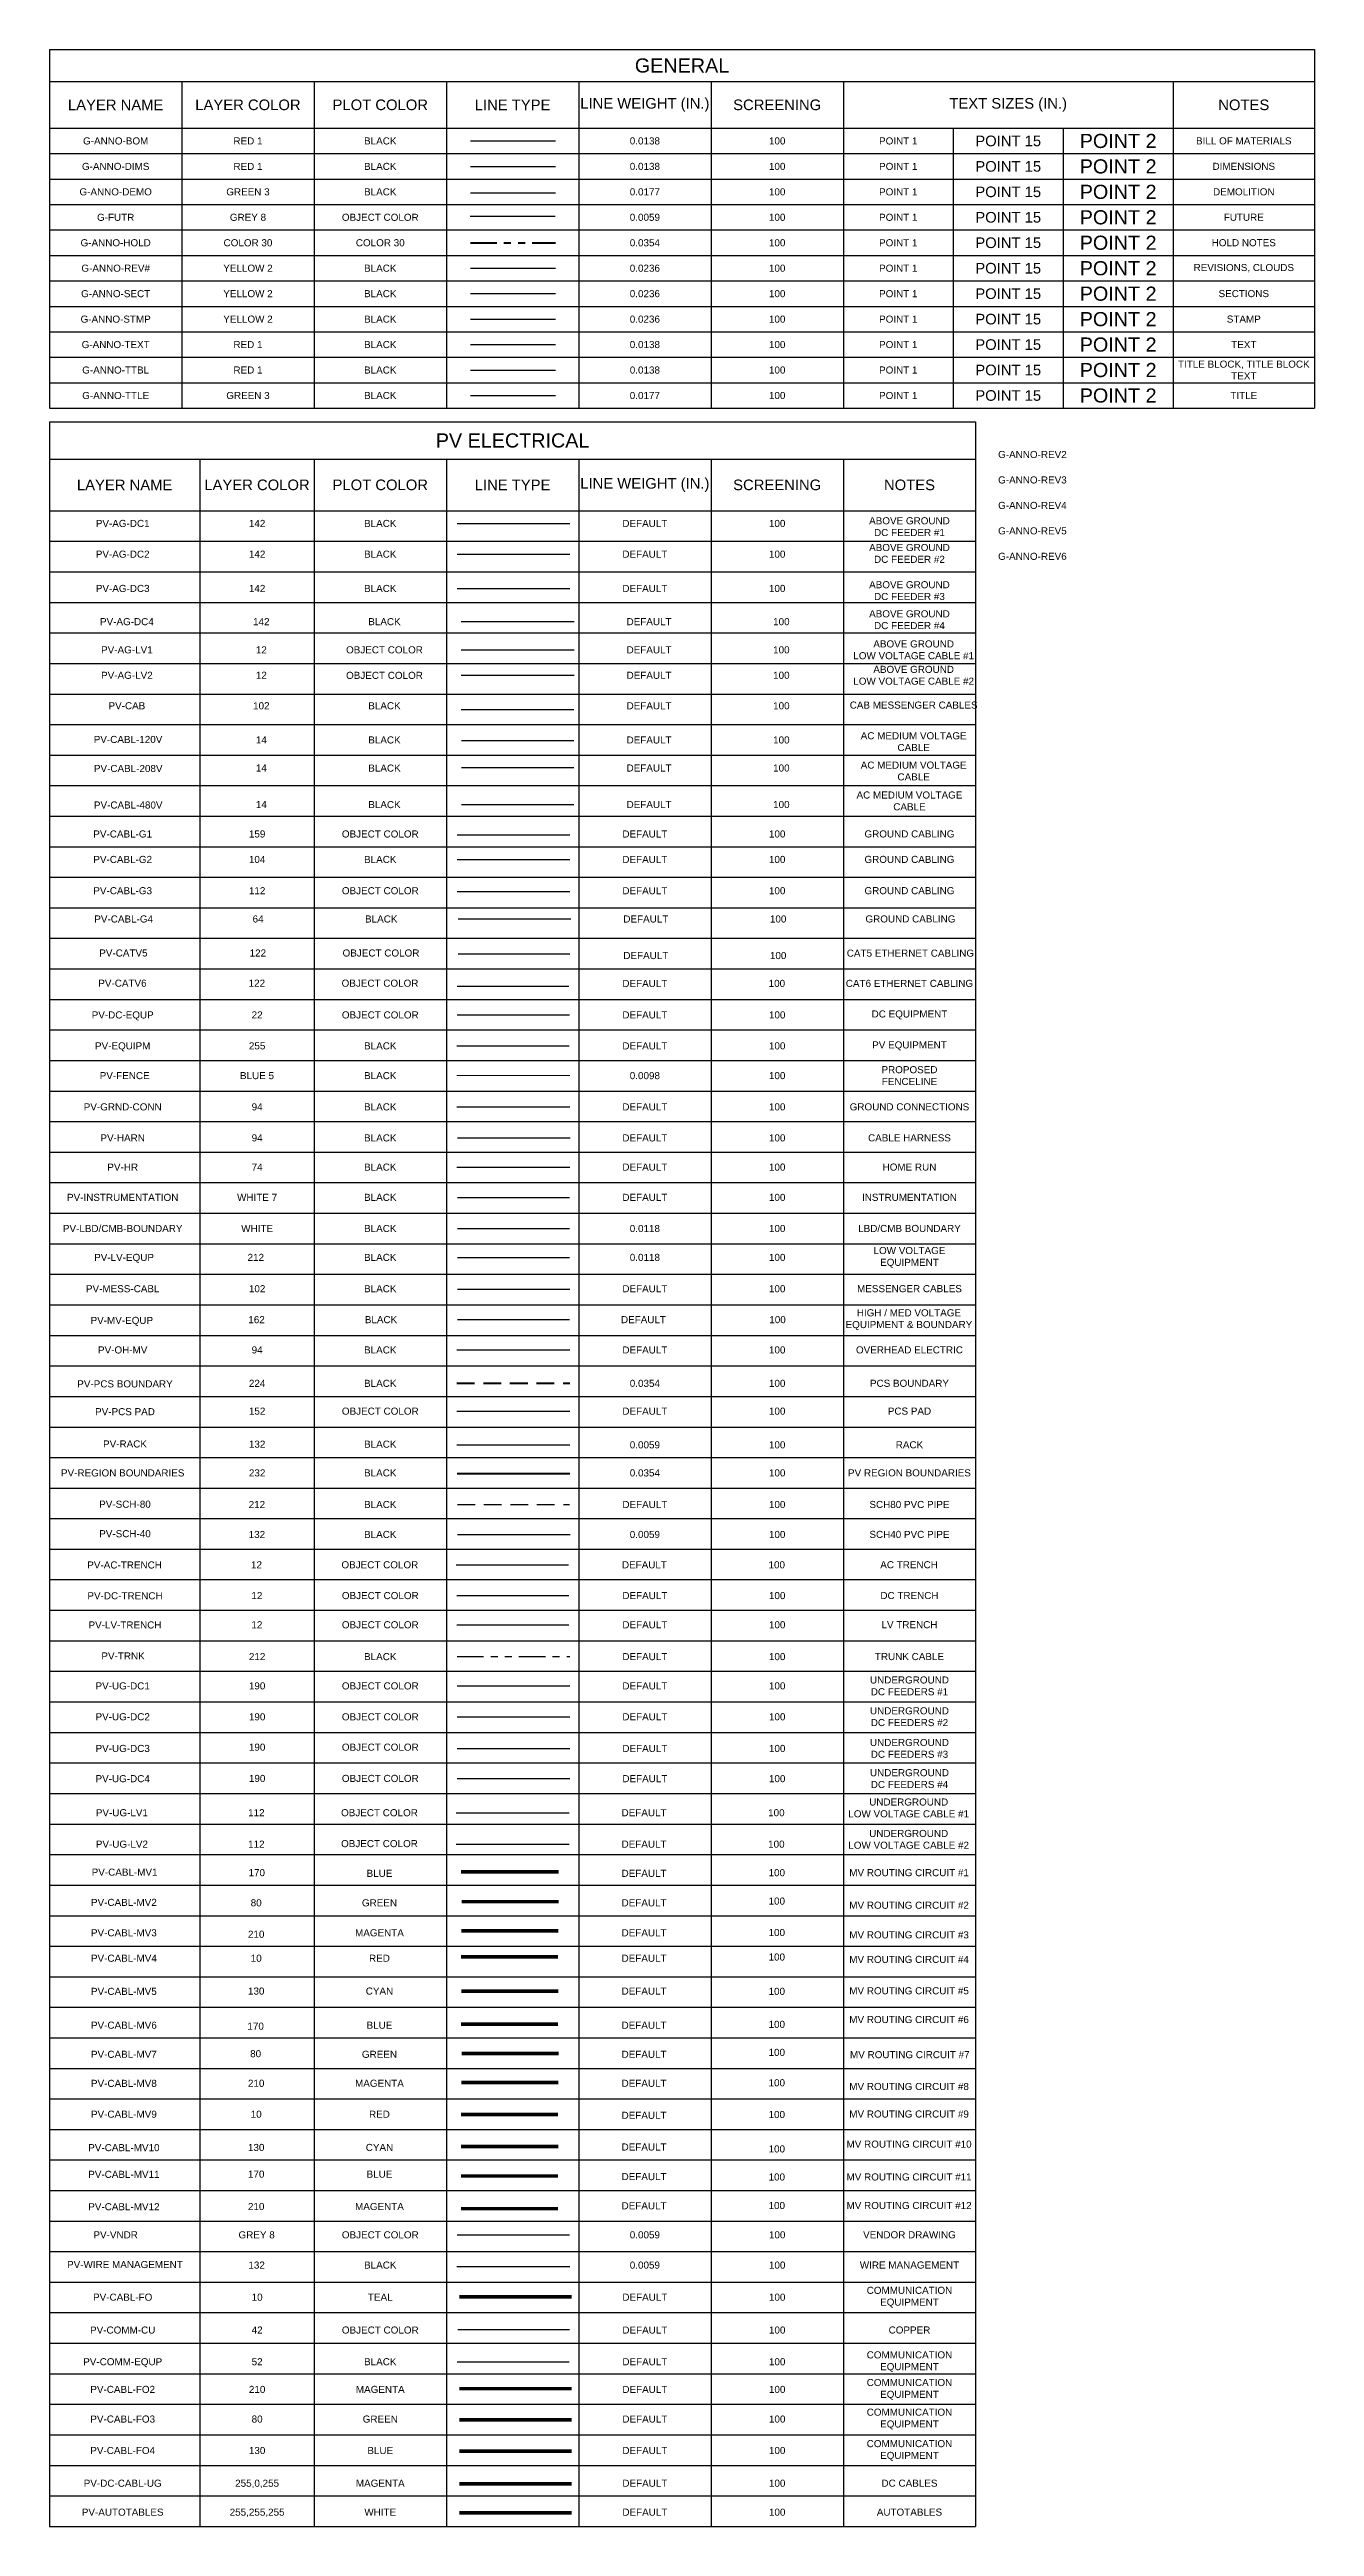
# Model space of a CAD drawing. Header units: feet. Extents: x -208 to 2089, y -974 to 342.
# Drawn here: x -17.9 to 0, y -35.03 to 0 of the extents above; entities that cross this region are included whole.
import ezdxf
from ezdxf.enums import TextEntityAlignment as Align
from ezdxf.lldxf.tags import DXFTag

# ---------------------------------------------------------------- set-up
doc = ezdxf.new("R2010")
doc.units = ezdxf.units.FT
doc.header["$MEASUREMENT"] = 0
for name, pattern in [('DASHED2', [0.375, 0.25, -0.125]), ('HIDDEN', [0.375, 0.25, -0.125]), ('PHANTOM2', [1.25, 0.625, -0.125, 0.125, -0.125, 0.125, -0.125]), ('PHANTOM4', [0.6875, 0.3125, 0.0625, -0.0625, 0.0625, -0.0625, 0.0625, -0.0625])]:
    doc.linetypes.add(name, pattern=pattern)
for name, color, linetype in [('G-ANNO-BOM', 1, 'Continuous'), ('G-ANNO-DEMO', 3, 'Continuous'), ('G-ANNO-DIMS', 1, 'Continuous'), ('G-ANNO-REV1', 2, 'Continuous'), ('G-ANNO-REV2', 2, 'Continuous'), ('G-ANNO-REV3', 2, 'Continuous'), ('G-ANNO-REV4', 2, 'Continuous'), ('G-ANNO-REV5', 2, 'Continuous'), ('G-ANNO-REV6', 2, 'Continuous'), ('G-ANNO-SECT', 2, 'Continuous'), ('G-ANNO-STMP', 2, 'Continuous'), ('G-ANNO-TEXT', 1, 'Continuous'), ('G-ANNO-TTBL', 1, 'Continuous'), ('G-ANNO-TTLE', 3, 'Continuous'), ('G-FUTR', 8, 'Continuous'), ('PV-AC-TRENCH', 12, 'ACTR'), ('PV-AG-DC1', 142, 'DC1'), ('PV-AG-DC2', 142, 'AGDC2'), ('PV-AG-DC3', 142, 'AGDC3'), ('PV-AG-DC4', 142, 'AGDC4'), ('PV-AG-LV1', 12, 'AGLV1'), ('PV-AG-LV2', 12, 'AGLV2'), ('PV-AUTOTABLES', 7, 'Continuous'), ('PV-CAB', 102, 'CAB'), ('PV-CABL-120V', 14, '120V'), ('PV-CABL-208V', 14, '208V'), ('PV-CABL-480V', 14, '480V'), ('PV-CABL-FO', 130, 'FIBER'), ('PV-CABL-FO2', 210, 'FO ROUTING #2'), ('PV-CABL-FO3', 80, 'FO ROUTING #3'), ('PV-CABL-FO4', 170, 'FO ROUTING #4'), ('PV-CABL-G1', 159, 'G1'), ('PV-CABL-G2', 104, 'G2'), ('PV-CABL-G3', 112, 'G3'), ('PV-CABL-G4', 64, 'G4'), ('PV-CABL-MV1', 170, 'MV ROUTING #1'), ('PV-CABL-MV10', 130, 'MV ROUTING #10'), ('PV-CABL-MV11', 170, 'MV ROUTING #11'), ('PV-CABL-MV12', 210, 'MV ROUTING #12'), ('PV-CABL-MV2', 80, 'MV ROUTING #2'), ('PV-CABL-MV3', 210, 'MV ROUTING #3'), ('PV-CABL-MV4', 10, 'MV ROUTING #4'), ('PV-CABL-MV5', 130, 'MV ROUTING #5'), ('PV-CABL-MV6', 170, 'MV ROUTING #6'), ('PV-CABL-MV7', 80, 'MV ROUTING #7'), ('PV-CABL-MV8', 210, 'MV ROUTING #8'), ('PV-CABL-MV9', 10, 'MV ROUTING #9'), ('PV-CATV5', 122, 'CATV5'), ('PV-CATV6', 122, 'CATV6'), ('PV-COMM-CU', 42, 'DASHED2'), ('PV-COMM-EQUIP', 52, 'COMMUNICATION'), ('PV-DC-EQUP', 22, 'Continuous'), ('PV-DC-TRENCH', 12, 'DCTR'), ('PV-EQUIPM', 255, 'Continuous'), ('PV-GRND-CONN', 94, 'Continuous'), ('PV-HARN', 94, 'Continuous'), ('PV-HR', 74, 'Continuous'), ('PV-INSTRUMENTATION', 7, 'Continuous'), ('PV-LBDCMB-BOUNDARY', 7, 'Continuous'), ('PV-LV-EQUP', 212, 'Continuous'), ('PV-LV-TRENCH', 12, 'LVTR'), ('PV-MESS-CABL', 102, 'MESSENGER'), ('PV-MV-EQUIP', 162, 'Continuous'), ('PV-OH-MV', 94, 'OVERHEAD'), ('PV-PCS-PAD', 152, 'Continuous'), ('PV-RACK', 132, 'Continuous'), ('PV-SCH-40', 132, 'Continuous'), ('PV-SCH80', 212, 'HIDDEN'), ('PV-TRNK', 212, 'PHANTOM4'), ('PV-UG-DC1', 190, 'UGDC1'), ('PV-UG-DC2', 190, 'UGDC2'), ('PV-UG-DC3', 190, 'UGDC3'), ('PV-UG-DC4', 190, 'UGDC4'), ('PV-UG-LV1', 122, 'UGLV1'), ('PV-UG-LV2', 122, 'UGLV2'), ('PV-VNDR', 8, 'Continuous'), ('PV-WIRE MANAGEMENT', 132, 'Continuous')]:
    doc.layers.add(name, color=color, linetype=linetype)
for name, color, linetype, lineweight in [('G-ANNO-HOLD', 30, 'PHANTOM4', 90), ('PV-FENCE', 5, 'FENCELINE1', 20), ('PV-PCS BOUNDARY', 224, 'DASHED2', 90), ('PV-REGION BOUNDARIES', 232, 'Continuous', 90)]:
    doc.layers.add(name, color=color, linetype=linetype, lineweight=lineweight)
doc.layers.add('PV-DC-CABL-UG', color=6, linetype='DC_CABLE', true_color=0xff00ff)
doc.styles.add('NEI-A', font='arial.ttf', dxfattribs={"height": 0.1})
tags = doc.linetypes.add('120V', pattern='A,0.176989,-0.050727,["120V",NEI-A,S=0.1,R=0,X=0,Y=-0.05],-0.379482,0.176989', length=0.784187).pattern_tags.tags
tags[6] = DXFTag(74, 10)
tags = doc.linetypes.add('208V', pattern='A,0.176989,-0.050727,["208V",NEI-A,S=0.1,R=0,X=0,Y=-0.05],-0.379482,0.176989', length=0.784187).pattern_tags.tags
tags[6] = DXFTag(74, 10)
tags = doc.linetypes.add('480V', pattern='A,0.176989,-0.050727,["480V",NEI-A,S=0.1,R=0,X=0,Y=-0.05],-0.379482,0.176989', length=0.784187).pattern_tags.tags
tags[6] = DXFTag(74, 10)
tags = doc.linetypes.add('ACTR', pattern='A,0.176989,-0.00441,["AC TR",NEI-A,S=0.1,R=0,X=0,Y=-0.05],-0.425798,0.176989', length=0.784186).pattern_tags.tags
tags[6] = DXFTag(74, 10)
tags = doc.linetypes.add('AGDC2', pattern='A,0.176989,-0.035266,["DC2",NEI-A,S=0.1,R=0,X=0,Y=-0.05],-0.314734,0.176989', length=0.703978).pattern_tags.tags
tags[6] = DXFTag(74, 10)
tags = doc.linetypes.add('AGDC3', pattern='A,0.176989,-0.035266,["DC3",NEI-A,S=0.1,R=0,X=0,Y=-0.05],-0.314734,0.176989', length=0.703978).pattern_tags.tags
tags[6] = DXFTag(74, 10)
tags = doc.linetypes.add('AGDC4', pattern='A,0.176989,-0.035266,["DC4",NEI-A,S=0.1,R=0,X=0,Y=-0.05],-0.314734,0.176989', length=0.703978).pattern_tags.tags
tags[6] = DXFTag(74, 10)
tags = doc.linetypes.add('AGLV1', pattern='A,0.176989,-0.050716,["LV1",NEI-A,S=0.1,R=0,X=0,Y=-0.05],-0.299284,0.176989', length=0.703978).pattern_tags.tags
tags[6] = DXFTag(74, 10)
tags = doc.linetypes.add('AGLV2', pattern='A,0.176989,-0.050716,["LV2",NEI-A,S=0.1,R=0,X=0,Y=-0.05],-0.299284,0.176989', length=0.703978).pattern_tags.tags
tags[6] = DXFTag(74, 10)
tags = doc.linetypes.add('CAB', pattern='A,0.176989,-0.031378,["CAB",NEI-A,S=0.1,R=0,X=0,Y=-0.05],-0.318622,0.176989', length=0.703978).pattern_tags.tags
tags[6] = DXFTag(74, 10)
tags = doc.linetypes.add('CATV5', pattern='A,0.18216,-0.054518,["CATV5",NEI-A,S=0.1,R=0,X=0,Y=-0.05],-0.505136,0.176989', length=0.918803).pattern_tags.tags
tags[6] = DXFTag(74, 10)
tags = doc.linetypes.add('CATV6', pattern='A,0.18216,-0.054518,["CATV6",NEI-A,S=0.1,R=0,X=0,Y=-0.05],-0.505136,0.176989', length=0.918803).pattern_tags.tags
tags[6] = DXFTag(74, 10)
tags = doc.linetypes.add('COMMS', pattern='A,0,-2.4e-05,0.176985,-0.034911,["COMMS",NEI-A,S=0.1,R=0.359014,X=0,Y=-0.049632],-0.572284,0.176985,-4e-06', length=0.961193).pattern_tags.tags
tags[10] = DXFTag(74, 10)
doc.linetypes.add('COMMUNICATION', pattern='A,0.45,-0.25,["COM",Standard,S=0.1,R=0,X=-0.15,Y=-0.05],-0.3', length=1)
tags = doc.linetypes.add('DC1', pattern='A,0.176989,-0.035266,["DC1",NEI-A,S=0.1,R=0,X=0,Y=-0.05],-0.314734,0.176989', length=0.703978).pattern_tags.tags
tags[6] = DXFTag(74, 10)
doc.linetypes.add('DC_CABLE', pattern='A,1,-0.2,["DC",Standard,S=0.1,R=0,X=-0.1,Y=-0.05],-0.2', length=1.4)
tags = doc.linetypes.add('DCTR', pattern='A,0.176989,-0.000454,["DC TR",NEI-A,S=0.1,R=0,X=0,Y=-0.05],-0.429755,0.176989', length=0.784187).pattern_tags.tags
tags[6] = DXFTag(74, 10)
doc.linetypes.add('FENCELINE1', pattern='A,0.25,-0.1,[133,ltypeshp.shx,S=0.1,R=0,X=-0.1,Y=0],-0.1,1', length=1.45)
tags = doc.linetypes.add('FIBER', pattern='A,0.376989,-0.053001,["FO",NEI-A,S=0.1,R=0,X=0,Y=-0.05],-0.246999,0.376989', length=1.053978).pattern_tags.tags
tags[6] = DXFTag(74, 10)
tags = doc.linetypes.add('FO ROUTING #2', pattern='A,1,-0.25,0,0.1,-0.25,["FO2",NEI-A,S=0.5,R=0,X=0,Y=-0.2],-1.5', length=3.1).pattern_tags.tags
tags[12] = DXFTag(74, 10)
tags = doc.linetypes.add('FO ROUTING #3', pattern='A,1,-0.25,0,0.1,-0.25,["FO3",NEI-A,S=0.5,R=0,X=0,Y=-0.2],-1.5', length=3.1).pattern_tags.tags
tags[12] = DXFTag(74, 10)
tags = doc.linetypes.add('FO ROUTING #4', pattern='A,1,-0.25,0,0.1,-0.25,["FO4",NEI-A,S=0.5,R=0,X=0,Y=-0.2],-1.5', length=3.1).pattern_tags.tags
tags[12] = DXFTag(74, 10)
tags = doc.linetypes.add('G1', pattern='A,0.176989,-0.056821,["G1",NEI-A,S=0.1,R=0,X=0,Y=-0.05],-0.243179,0.176989', length=0.653978).pattern_tags.tags
tags[6] = DXFTag(74, 10)
tags = doc.linetypes.add('G2', pattern='A,0.176989,-0.056821,["G2",NEI-A,S=0.1,R=0,X=0,Y=-0.05],-0.243179,0.176989', length=0.653978).pattern_tags.tags
tags[6] = DXFTag(74, 10)
tags = doc.linetypes.add('G3', pattern='A,0.176989,-0.056821,["G3",NEI-A,S=0.1,R=0,X=0,Y=-0.05],-0.243179,0.176989', length=0.653978).pattern_tags.tags
tags[6] = DXFTag(74, 10)
tags = doc.linetypes.add('G4', pattern='A,0.176989,-0.056821,["G4",NEI-A,S=0.1,R=0,X=0,Y=-0.05],-0.243179,0.176989', length=0.653978).pattern_tags.tags
tags[6] = DXFTag(74, 10)
tags = doc.linetypes.add('LVTR', pattern='A,0.176989,-0.015904,["LV TR",NEI-A,S=0.1,R=0,X=0,Y=-0.05],-0.414304,0.176989', length=0.784186).pattern_tags.tags
tags[6] = DXFTag(74, 10)
tags = doc.linetypes.add('MESSENGER', pattern='A,0.176989,-0.031547,["MESS",NEI-A,S=0.1,R=0,X=0,Y=-0.05],-0.429956,0.176989', length=0.815481).pattern_tags.tags
tags[6] = DXFTag(74, 10)
tags = doc.linetypes.add('MV ROUTING #1', pattern='A,1,-0.25,0,0.1,-0.25,["MV1",NEI-A,S=0.5,R=0,X=0,Y=-0.2],-1.5', length=3.1).pattern_tags.tags
tags[12] = DXFTag(74, 10)
tags = doc.linetypes.add('MV ROUTING #10', pattern='A,1,-0.25,0,0.1,-0.25,["MV10",NEI-A,S=0.5,R=0,X=0,Y=-0.2],-1.99', length=3.59).pattern_tags.tags
tags[12] = DXFTag(74, 10)
tags = doc.linetypes.add('MV ROUTING #11', pattern='A,1,-0.25,0,0.1,-0.25,["MV11",NEI-A,S=0.5,R=0,X=0,Y=-0.2],-1.99', length=3.59).pattern_tags.tags
tags[12] = DXFTag(74, 10)
tags = doc.linetypes.add('MV ROUTING #12', pattern='A,1,-0.25,0,0.1,-0.25,["MV12",NEI-A,S=0.5,R=0,X=0,Y=-0.2],-1.99', length=3.59).pattern_tags.tags
tags[12] = DXFTag(74, 10)
tags = doc.linetypes.add('MV ROUTING #2', pattern='A,1,-0.25,0,0.1,-0.25,["MV2",NEI-A,S=0.5,R=0,X=0,Y=-0.2],-1.5', length=3.1).pattern_tags.tags
tags[12] = DXFTag(74, 10)
tags = doc.linetypes.add('MV ROUTING #3', pattern='A,1,-0.25,0,0.1,-0.25,["MV3",NEI-A,S=0.5,R=0,X=0,Y=-0.2],-1.5', length=3.1).pattern_tags.tags
tags[12] = DXFTag(74, 10)
tags = doc.linetypes.add('MV ROUTING #4', pattern='A,1,-0.25,0,0.1,-0.25,["MV4",NEI-A,S=0.5,R=0,X=0,Y=-0.2],-1.5', length=3.1).pattern_tags.tags
tags[12] = DXFTag(74, 10)
tags = doc.linetypes.add('MV ROUTING #5', pattern='A,1,-0.25,0,0.1,-0.25,["MV5",NEI-A,S=0.5,R=0,X=0,Y=-0.2],-1.5', length=3.1).pattern_tags.tags
tags[12] = DXFTag(74, 10)
tags = doc.linetypes.add('MV ROUTING #6', pattern='A,1,-0.25,0,0.1,-0.25,["MV6",NEI-A,S=0.5,R=0,X=0,Y=-0.2],-1.5', length=3.1).pattern_tags.tags
tags[12] = DXFTag(74, 10)
tags = doc.linetypes.add('MV ROUTING #7', pattern='A,1,-0.25,0,0.1,-0.25,["MV7",NEI-A,S=0.5,R=0,X=0,Y=-0.2],-1.5', length=3.1).pattern_tags.tags
tags[12] = DXFTag(74, 10)
tags = doc.linetypes.add('MV ROUTING #8', pattern='A,1,-0.25,0,0.1,-0.25,["MV8",NEI-A,S=0.5,R=0,X=0,Y=-0.2],-1.5', length=3.1).pattern_tags.tags
tags[12] = DXFTag(74, 10)
tags = doc.linetypes.add('MV ROUTING #9', pattern='A,1,-0.25,0,0.1,-0.25,["MV9",NEI-A,S=0.5,R=0,X=0,Y=-0.2],-1.5', length=3.1).pattern_tags.tags
tags[12] = DXFTag(74, 10)
tags = doc.linetypes.add('OVERHEAD', pattern='A,0.226989,-0.048636,["OHE",NEI-A,S=0.1,R=0,X=0,Y=-0.05],-0.351364,0.226989', length=0.853978).pattern_tags.tags
tags[6] = DXFTag(74, 10)
tags = doc.linetypes.add('UGDC1', pattern='A,0.176989,-0.035266,["DC1",NEI-A,S=0.1,R=0,X=0,Y=-0.05],-0.314734,0.176989', length=0.703978).pattern_tags.tags
tags[6] = DXFTag(74, 10)
tags = doc.linetypes.add('UGDC2', pattern='A,0.176989,-0.035266,["DC2",NEI-A,S=0.1,R=0,X=0,Y=-0.05],-0.314734,0.176989', length=0.703978).pattern_tags.tags
tags[6] = DXFTag(74, 10)
tags = doc.linetypes.add('UGDC3', pattern='A,0.176989,-0.035266,["DC3",NEI-A,S=0.1,R=0,X=0,Y=-0.05],-0.314734,0.176989', length=0.703978).pattern_tags.tags
tags[6] = DXFTag(74, 10)
tags = doc.linetypes.add('UGDC4', pattern='A,0.176989,-0.035266,["DC4",NEI-A,S=0.1,R=0,X=0,Y=-0.05],-0.314734,0.176989', length=0.703978).pattern_tags.tags
tags[6] = DXFTag(74, 10)
tags = doc.linetypes.add('UGLV1', pattern='A,0.176989,-0.050716,["LV1",NEI-A,S=0.1,R=0,X=0,Y=-0.05],-0.299284,0.176989', length=0.703978).pattern_tags.tags
tags[6] = DXFTag(74, 10)
tags = doc.linetypes.add('UGLV2', pattern='A,0.176989,-0.050716,["LV2",NEI-A,S=0.1,R=0,X=0,Y=-0.05],-0.299284,0.176989', length=0.703978).pattern_tags.tags
tags[6] = DXFTag(74, 10)

msp = doc.modelspace()

# ---------------------------------------------------------------- texts
at = {"layer": 'G-ANNO-BOM', "style": 'NEI-A'}
for s, height, p in [('G-ANNO-BOM', 0.1, (-16.95929, -1.29239)), ('RED 1', 0.1, (-15.08768, -1.29239)), ('BLACK', 0.1, (-13.21606, -1.29239)), ('0.0138', 0.1, (-9.47282, -1.29239)), ('100', 0.1, (-7.6012, -1.29239)), ('POINT 1', 0.1, (-5.88783, -1.29239)), ('POINT 15', 0.15, (-4.3327, -1.29239)), ('POINT 2', 0.2, (-2.77757, -1.29239))]:
    msp.add_text(s, height=height, dxfattribs=at).set_placement(p, align=Align.MIDDLE_CENTER)
at = {"layer": 'G-ANNO-BOM', "insert": (-1, -1.29239), "char_height": 0.1, "width": 2, "attachment_point": 5, "style": 'NEI-A'}
msp.add_mtext('BILL OF MATERIALS', dxfattribs=at)
at = {"layer": 'G-ANNO-DEMO', "style": 'NEI-A'}
for s, height, p in [('G-ANNO-DEMO', 0.1, (-16.95929, -2.01239)), ('GREEN 3', 0.1, (-15.08768, -2.01239)), ('BLACK', 0.1, (-13.21606, -2.01239)), ('0.0177', 0.1, (-9.47282, -2.01239)), ('100', 0.1, (-7.6012, -2.01239)), ('POINT 1', 0.1, (-5.88783, -2.01239)), ('POINT 15', 0.15, (-4.3327, -2.01239)), ('POINT 2', 0.2, (-2.77757, -2.01239))]:
    msp.add_text(s, height=height, dxfattribs=at).set_placement(p, align=Align.MIDDLE_CENTER)
at = {"layer": 'G-ANNO-DEMO', "insert": (-1, -2.01239), "char_height": 0.1, "width": 2, "attachment_point": 5, "style": 'NEI-A'}
msp.add_mtext('DEMOLITION', dxfattribs=at)
at = {"layer": 'G-ANNO-DIMS', "style": 'NEI-A'}
for s, height, p in [('G-ANNO-DIMS', 0.1, (-16.95929, -1.65239)), ('RED 1', 0.1, (-15.08768, -1.65239)), ('BLACK', 0.1, (-13.21606, -1.65239)), ('0.0138', 0.1, (-9.47282, -1.65239)), ('100', 0.1, (-7.6012, -1.65239)), ('POINT 1', 0.1, (-5.88783, -1.65239)), ('POINT 15', 0.15, (-4.3327, -1.65239)), ('POINT 2', 0.2, (-2.77757, -1.65239))]:
    msp.add_text(s, height=height, dxfattribs=at).set_placement(p, align=Align.MIDDLE_CENTER)
at = {"layer": 'G-ANNO-DIMS', "insert": (-1, -1.65239), "char_height": 0.1, "width": 2, "attachment_point": 5, "style": 'NEI-A'}
msp.add_mtext('DIMENSIONS', dxfattribs=at)
at = {"layer": 'G-ANNO-HOLD', "style": 'NEI-A'}
for s, height, p in [('G-ANNO-HOLD', 0.1, (-16.95929, -2.73239)), ('COLOR 30', 0.1, (-15.08768, -2.73239)), ('COLOR 30', 0.1, (-13.21606, -2.73239)), ('0.0354', 0.1, (-9.47282, -2.73239)), ('100', 0.1, (-7.6012, -2.73239)), ('POINT 1', 0.1, (-5.88783, -2.73239)), ('POINT 15', 0.15, (-4.3327, -2.73239)), ('POINT 2', 0.2, (-2.77757, -2.73239))]:
    msp.add_text(s, height=height, dxfattribs=at).set_placement(p, align=Align.MIDDLE_CENTER)
at = {"layer": 'G-ANNO-HOLD', "insert": (-1, -2.73239), "char_height": 0.1, "width": 2, "attachment_point": 5, "style": 'NEI-A'}
msp.add_mtext('HOLD NOTES', dxfattribs=at)
at = {"layer": 'G-ANNO-REV1', "style": 'NEI-A'}
for s, height, p in [('G-ANNO-REV#', 0.1, (-16.95929, -3.09239)), ('YELLOW 2', 0.1, (-15.08768, -3.09239)), ('BLACK', 0.1, (-13.21606, -3.09239)), ('0.0236', 0.1, (-9.47282, -3.09239)), ('100', 0.1, (-7.6012, -3.09239)), ('POINT 1', 0.1, (-5.88783, -3.09239)), ('POINT 15', 0.15, (-4.3327, -3.09239)), ('POINT 2', 0.2, (-2.77757, -3.09239))]:
    msp.add_text(s, height=height, dxfattribs=at).set_placement(p, align=Align.MIDDLE_CENTER)
at = {"layer": 'G-ANNO-REV1', "insert": (-1, -3.09239), "char_height": 0.1, "width": 2, "attachment_point": 5, "style": 'NEI-A'}
msp.add_mtext('REVISIONS, CLOUDS', dxfattribs=at)
at = {"layer": 'G-ANNO-REV2', "insert": (-3.99031, -5.7277), "char_height": 0.1, "attachment_point": 5, "style": 'NEI-A'}
msp.add_mtext('G-ANNO-REV2', dxfattribs=at)
at = {"layer": 'G-ANNO-REV3', "insert": (-3.99031, -6.0877), "char_height": 0.1, "attachment_point": 5, "style": 'NEI-A'}
msp.add_mtext('G-ANNO-REV3', dxfattribs=at)
at = {"layer": 'G-ANNO-REV4', "insert": (-3.99031, -6.4477), "char_height": 0.1, "attachment_point": 5, "style": 'NEI-A'}
msp.add_mtext('G-ANNO-REV4', dxfattribs=at)
at = {"layer": 'G-ANNO-REV5', "insert": (-3.99031, -6.8077), "char_height": 0.1, "attachment_point": 5, "style": 'NEI-A'}
msp.add_mtext('G-ANNO-REV5', dxfattribs=at)
at = {"layer": 'G-ANNO-REV6', "insert": (-3.99031, -7.1677), "char_height": 0.1, "attachment_point": 5, "style": 'NEI-A'}
msp.add_mtext('G-ANNO-REV6', dxfattribs=at)
at = {"layer": 'G-ANNO-SECT', "style": 'NEI-A'}
for s, height, p in [('G-ANNO-SECT', 0.1, (-16.95929, -3.45239)), ('YELLOW 2', 0.1, (-15.08768, -3.45239)), ('BLACK', 0.1, (-13.21606, -3.45239)), ('0.0236', 0.1, (-9.47282, -3.45239)), ('100', 0.1, (-7.6012, -3.45239)), ('POINT 1', 0.1, (-5.88783, -3.45239)), ('POINT 15', 0.15, (-4.3327, -3.45239)), ('POINT 2', 0.2, (-2.77757, -3.45239))]:
    msp.add_text(s, height=height, dxfattribs=at).set_placement(p, align=Align.MIDDLE_CENTER)
at = {"layer": 'G-ANNO-SECT', "insert": (-1, -3.45239), "char_height": 0.1, "width": 2, "attachment_point": 5, "style": 'NEI-A'}
msp.add_mtext('SECTIONS', dxfattribs=at)
at = {"layer": 'G-ANNO-STMP', "style": 'NEI-A'}
for s, height, p in [('G-ANNO-STMP', 0.1, (-16.95929, -3.81239)), ('YELLOW 2', 0.1, (-15.08768, -3.81239)), ('BLACK', 0.1, (-13.21606, -3.81239)), ('0.0236', 0.1, (-9.47282, -3.81239)), ('100', 0.1, (-7.6012, -3.81239)), ('POINT 1', 0.1, (-5.88783, -3.81239)), ('POINT 15', 0.15, (-4.3327, -3.81239)), ('POINT 2', 0.2, (-2.77757, -3.81239))]:
    msp.add_text(s, height=height, dxfattribs=at).set_placement(p, align=Align.MIDDLE_CENTER)
at = {"layer": 'G-ANNO-STMP', "insert": (-1, -3.81239), "char_height": 0.1, "width": 2, "attachment_point": 5, "style": 'NEI-A'}
msp.add_mtext('STAMP', dxfattribs=at)
at = {"layer": 'G-ANNO-TEXT', "style": 'NEI-A'}
for s, height, p in [('G-ANNO-TEXT', 0.1, (-16.95929, -4.17239)), ('RED 1', 0.1, (-15.08768, -4.17239)), ('BLACK', 0.1, (-13.21606, -4.17239)), ('0.0138', 0.1, (-9.47282, -4.17239)), ('100', 0.1, (-7.6012, -4.17239)), ('POINT 1', 0.1, (-5.88783, -4.17239)), ('POINT 15', 0.15, (-4.3327, -4.17239)), ('POINT 2', 0.2, (-2.77757, -4.17239))]:
    msp.add_text(s, height=height, dxfattribs=at).set_placement(p, align=Align.MIDDLE_CENTER)
at = {"layer": 'G-ANNO-TEXT', "insert": (-1, -4.17239), "char_height": 0.1, "width": 2, "attachment_point": 5, "style": 'NEI-A'}
msp.add_mtext('TEXT', dxfattribs=at)
at = {"layer": 'G-ANNO-TTBL', "style": 'NEI-A'}
for s, height, p in [('G-ANNO-TTBL', 0.1, (-16.95929, -4.53239)), ('RED 1', 0.1, (-15.08768, -4.53239)), ('BLACK', 0.1, (-13.21606, -4.53239)), ('0.0138', 0.1, (-9.47282, -4.53239)), ('100', 0.1, (-7.6012, -4.53239)), ('POINT 1', 0.1, (-5.88783, -4.53239)), ('POINT 15', 0.15, (-4.3327, -4.53239)), ('POINT 2', 0.2, (-2.77757, -4.53239))]:
    msp.add_text(s, height=height, dxfattribs=at).set_placement(p, align=Align.MIDDLE_CENTER)
at = {"layer": 'G-ANNO-TTBL', "insert": (-1, -4.53239), "char_height": 0.1, "width": 2, "attachment_point": 5, "style": 'NEI-A'}
msp.add_mtext('TITLE BLOCK, TITLE BLOCK TEXT', dxfattribs=at)
at = {"layer": 'G-ANNO-TTLE', "style": 'NEI-A'}
for s, height, p in [('G-ANNO-TTLE', 0.1, (-16.95929, -4.89239)), ('GREEN 3', 0.1, (-15.08768, -4.89239)), ('BLACK', 0.1, (-13.21606, -4.89239)), ('0.0177', 0.1, (-9.47282, -4.89239)), ('100', 0.1, (-7.6012, -4.89239)), ('POINT 1', 0.1, (-5.88783, -4.89239)), ('POINT 15', 0.15, (-4.3327, -4.89239)), ('POINT 2', 0.2, (-2.77757, -4.89239))]:
    msp.add_text(s, height=height, dxfattribs=at).set_placement(p, align=Align.MIDDLE_CENTER)
at = {"layer": 'G-ANNO-TTLE', "insert": (-1, -4.89239), "char_height": 0.1, "width": 2, "attachment_point": 5, "style": 'NEI-A'}
msp.add_mtext('TITLE', dxfattribs=at)
at = {"layer": 'G-FUTR', "style": 'NEI-A'}
for s, height, p in [('G-FUTR', 0.1, (-16.95929, -2.37239)), ('GREY 8', 0.1, (-15.08768, -2.37239)), ('OBJECT COLOR', 0.1, (-13.21606, -2.37239)), ('0.0059', 0.1, (-9.47282, -2.37239)), ('100', 0.1, (-7.6012, -2.37239)), ('POINT 1', 0.1, (-5.88783, -2.37239)), ('POINT 15', 0.15, (-4.3327, -2.37239)), ('POINT 2', 0.2, (-2.77757, -2.37239))]:
    msp.add_text(s, height=height, dxfattribs=at).set_placement(p, align=Align.MIDDLE_CENTER)
at = {"layer": 'G-FUTR', "insert": (-1, -2.37239), "char_height": 0.1, "width": 2, "attachment_point": 5, "style": 'NEI-A'}
msp.add_mtext('FUTURE', dxfattribs=at)
at = {"layer": 'PV-AC-TRENCH', "style": 'NEI-A'}
for s, p in [('PV-AC-TRENCH', (-16.83317, -21.43166)), ('12', (-14.96719, -21.42896)), ('OBJECT COLOR', (-13.22187, -21.42896)), ('DEFAULT', (-9.47864, -21.42896)), ('100', (-7.60702, -21.42896))]:
    msp.add_text(s, height=0.1, dxfattribs=at).set_placement(p, align=Align.MIDDLE_CENTER)
at = {"layer": 'PV-AC-TRENCH', "insert": (-5.7354, -21.42896), "char_height": 0.1, "attachment_point": 5, "style": 'NEI-A'}
msp.add_mtext('AC TRENCH', dxfattribs=at)
at = {"layer": 'PV-AG-DC1', "style": 'NEI-A'}
for s, p in [('PV-AG-DC1', (-16.85991, -6.70188)), ('142', (-14.95819, -6.70188)), ('BLACK', (-13.21606, -6.70188)), ('DEFAULT', (-9.47282, -6.70188)), ('100', (-7.6012, -6.70188))]:
    msp.add_text(s, height=0.1, dxfattribs=at).set_placement(p, align=Align.MIDDLE_CENTER)
at = {"layer": 'PV-AG-DC1', "linetype": 'PHANTOM2', "insert": (-5.72959, -6.7482), "char_height": 0.1, "attachment_point": 5, "style": 'NEI-A'}
msp.add_mtext('ABOVE GROUND \\PDC FEEDER #1', dxfattribs=at)
at = {"layer": 'PV-AG-DC2', "style": 'NEI-A'}
for s, p in [('PV-AG-DC2', (-16.85991, -7.13627)), ('142', (-14.95819, -7.13627)), ('BLACK', (-13.21606, -7.13627)), ('DEFAULT', (-9.47282, -7.13627)), ('100', (-7.6012, -7.13627))]:
    msp.add_text(s, height=0.1, dxfattribs=at).set_placement(p, align=Align.MIDDLE_CENTER)
at = {"layer": 'PV-AG-DC2', "linetype": 'PHANTOM2', "insert": (-5.72959, -7.12658), "char_height": 0.1, "attachment_point": 5, "style": 'NEI-A'}
msp.add_mtext('ABOVE GROUND \\PDC FEEDER #2', dxfattribs=at)
at = {"layer": 'PV-AG-DC3', "style": 'NEI-A'}
for s, p in [('PV-AG-DC3', (-16.85991, -7.62118)), ('142', (-14.95819, -7.62118)), ('BLACK', (-13.21606, -7.62118)), ('DEFAULT', (-9.47282, -7.62118)), ('100', (-7.6012, -7.62118))]:
    msp.add_text(s, height=0.1, dxfattribs=at).set_placement(p, align=Align.MIDDLE_CENTER)
at = {"layer": 'PV-AG-DC3', "linetype": 'PHANTOM2', "insert": (-5.72959, -7.65266), "char_height": 0.1, "attachment_point": 5, "style": 'NEI-A'}
msp.add_mtext('ABOVE GROUND \\PDC FEEDER #3', dxfattribs=at)
at = {"layer": 'PV-AG-DC4', "style": 'NEI-A'}
for s, p in [('PV-AG-DC4', (-16.80065, -8.09112)), ('142', (-14.89893, -8.09112)), ('BLACK', (-13.1568, -8.09112)), ('DEFAULT', (-9.41356, -8.09112)), ('100', (-7.54194, -8.09112))]:
    msp.add_text(s, height=0.1, dxfattribs=at).set_placement(p, align=Align.MIDDLE_CENTER)
at = {"layer": 'PV-AG-DC4', "linetype": 'PHANTOM2', "insert": (-5.72959, -8.06411), "char_height": 0.1, "attachment_point": 5, "style": 'NEI-A'}
msp.add_mtext('ABOVE GROUND \\PDC FEEDER #4', dxfattribs=at)
at = {"layer": 'PV-AG-LV1', "style": 'NEI-A'}
for s, p in [('PV-AG-LV1', (-16.80065, -8.48929)), ('12', (-14.89893, -8.48929)), ('OBJECT COLOR', (-13.1568, -8.48929)), ('DEFAULT', (-9.41356, -8.48929)), ('100', (-7.54194, -8.48929))]:
    msp.add_text(s, height=0.1, dxfattribs=at).set_placement(p, align=Align.MIDDLE_CENTER)
at = {"layer": 'PV-AG-LV1', "linetype": 'PHANTOM2', "insert": (-5.67033, -8.48986), "char_height": 0.1, "attachment_point": 5, "style": 'NEI-A'}
msp.add_mtext('ABOVE GROUND \\PLOW VOLTAGE CABLE #1', dxfattribs=at)
at = {"layer": 'PV-AG-LV2', "style": 'NEI-A'}
for s, p in [('PV-AG-LV2', (-16.80065, -8.84929)), ('12', (-14.89893, -8.84929)), ('OBJECT COLOR', (-13.1568, -8.85038)), ('DEFAULT', (-9.41356, -8.84929)), ('100', (-7.54194, -8.84929))]:
    msp.add_text(s, height=0.1, dxfattribs=at).set_placement(p, align=Align.MIDDLE_CENTER)
at = {"layer": 'PV-AG-LV2', "linetype": 'PHANTOM2', "insert": (-5.67033, -8.84986), "char_height": 0.1, "attachment_point": 5, "style": 'NEI-A'}
msp.add_mtext('ABOVE GROUND \\PLOW VOLTAGE CABLE #2', dxfattribs=at)
at = {"layer": 'PV-AUTOTABLES', "style": 'NEI-A'}
for s, p in [('PV-AUTOTABLES', (-16.85991, -34.82717)), ('255,255,255', (-14.95819, -34.82717)), ('WHITE', (-13.21606, -34.82717)), ('DEFAULT', (-9.47282, -34.82717)), ('100', (-7.6012, -34.82717))]:
    msp.add_text(s, height=0.1, dxfattribs=at).set_placement(p, align=Align.MIDDLE_CENTER)
at = {"layer": 'PV-AUTOTABLES', "insert": (-5.72959, -34.82717), "char_height": 0.1, "width": 0.7855839, "attachment_point": 5, "style": 'NEI-A'}
msp.add_mtext('AUTOTABLES', dxfattribs=at)
at = {"layer": 'PV-CABL-120V', "style": 'NEI-A'}
for s, p in [('PV-CABL-120V', (-16.78409, -9.75671)), ('14', (-14.89893, -9.76415)), ('BLACK', (-13.1568, -9.76415)), ('DEFAULT', (-9.41356, -9.76415)), ('100', (-7.54194, -9.76415))]:
    msp.add_text(s, height=0.1, dxfattribs=at).set_placement(p, align=Align.MIDDLE_CENTER)
at = {"layer": 'PV-CABL-120V', "linetype": 'PHANTOM2', "insert": (-5.67033, -9.78876), "char_height": 0.1, "attachment_point": 5, "style": 'NEI-A'}
msp.add_mtext('AC MEDIUM VOLTAGE \\PCABLE', dxfattribs=at)
at = {"layer": 'PV-CABL-208V', "style": 'NEI-A'}
for s, p in [('PV-CABL-208V', (-16.78204, -10.16767)), ('14', (-14.89893, -10.16069)), ('BLACK', (-13.1568, -10.16179)), ('DEFAULT', (-9.41356, -10.16069)), ('100', (-7.54194, -10.16069))]:
    msp.add_text(s, height=0.1, dxfattribs=at).set_placement(p, align=Align.MIDDLE_CENTER)
at = {"layer": 'PV-CABL-208V', "linetype": 'PHANTOM2', "insert": (-5.67033, -10.20376), "char_height": 0.1, "attachment_point": 5, "style": 'NEI-A'}
msp.add_mtext('AC MEDIUM VOLTAGE \\PCABLE', dxfattribs=at)
at = {"layer": 'PV-CABL-480V', "style": 'NEI-A'}
for s, p in [('PV-CABL-480V', (-16.78204, -10.68427)), ('14', (-14.89893, -10.67729)), ('BLACK', (-13.1568, -10.67838)), ('DEFAULT', (-9.41356, -10.67729)), ('100', (-7.54194, -10.67729))]:
    msp.add_text(s, height=0.1, dxfattribs=at).set_placement(p, align=Align.MIDDLE_CENTER)
at = {"layer": 'PV-CABL-480V', "linetype": 'PHANTOM2', "insert": (-5.72959, -10.6266), "char_height": 0.1, "attachment_point": 5, "style": 'NEI-A'}
msp.add_mtext('AC MEDIUM VOLTAGE \\PCABLE', dxfattribs=at)
at = {"layer": 'PV-CABL-FO', "ltscale": 0.2, "style": 'NEI-A'}
for s, p in [('PV-CABL-FO', (-16.85991, -31.78695)), ('10', (-14.95819, -31.78695)), ('TEAL', (-13.21606, -31.78695)), ('DEFAULT', (-9.47282, -31.78695)), ('100', (-7.6012, -31.78695))]:
    msp.add_text(s, height=0.1, dxfattribs=at).set_placement(p, align=Align.MIDDLE_CENTER)
at = {"layer": 'PV-CABL-FO', "ltscale": 0.2, "insert": (-5.72959, -31.78695), "char_height": 0.1, "attachment_point": 5, "style": 'NEI-A'}
msp.add_mtext('COMMUNICATION \\PEQUIPMENT', dxfattribs=at)
at = {"layer": 'PV-CABL-FO2', "ltscale": 0.2, "style": 'NEI-A'}
for s, p in [('PV-CABL-FO2', (-16.85991, -33.09086)), ('210', (-14.95819, -33.09086)), ('MAGENTA', (-13.21606, -33.09086)), ('DEFAULT', (-9.47282, -33.09086)), ('100', (-7.6012, -33.09086))]:
    msp.add_text(s, height=0.1, dxfattribs=at).set_placement(p, align=Align.MIDDLE_CENTER)
at = {"layer": 'PV-CABL-FO2', "ltscale": 0.2, "insert": (-5.72959, -33.09086), "char_height": 0.1, "attachment_point": 5, "style": 'NEI-A'}
msp.add_mtext('COMMUNICATION \\PEQUIPMENT', dxfattribs=at)
at = {"layer": 'PV-CABL-FO3', "ltscale": 0.2, "style": 'NEI-A'}
for s, p in [('PV-CABL-FO3', (-16.85991, -33.51023)), ('80', (-14.95819, -33.51023)), ('GREEN', (-13.21606, -33.51023)), ('DEFAULT', (-9.47282, -33.51023)), ('100', (-7.6012, -33.51023))]:
    msp.add_text(s, height=0.1, dxfattribs=at).set_placement(p, align=Align.MIDDLE_CENTER)
at = {"layer": 'PV-CABL-FO3', "ltscale": 0.2, "insert": (-5.72959, -33.51023), "char_height": 0.1, "attachment_point": 5, "style": 'NEI-A'}
msp.add_mtext('COMMUNICATION \\PEQUIPMENT', dxfattribs=at)
at = {"layer": 'PV-CABL-FO4', "ltscale": 0.2, "style": 'NEI-A'}
for s, p in [('PV-CABL-FO4', (-16.85991, -33.95502)), ('130', (-14.95819, -33.95502)), ('BLUE', (-13.21606, -33.95502)), ('DEFAULT', (-9.47282, -33.95502)), ('100', (-7.6012, -33.95502))]:
    msp.add_text(s, height=0.1, dxfattribs=at).set_placement(p, align=Align.MIDDLE_CENTER)
at = {"layer": 'PV-CABL-FO4', "ltscale": 0.2, "insert": (-5.72959, -33.95502), "char_height": 0.1, "attachment_point": 5, "style": 'NEI-A'}
msp.add_mtext('COMMUNICATION \\PEQUIPMENT', dxfattribs=at)
at = {"layer": 'PV-CABL-G1', "style": 'NEI-A'}
for s, p in [('PV-CABL-G1', (-16.85991, -11.0937)), ('159', (-14.95819, -11.0937)), ('OBJECT COLOR', (-13.21606, -11.0937)), ('DEFAULT', (-9.47282, -11.0937)), ('100', (-7.6012, -11.0937))]:
    msp.add_text(s, height=0.1, dxfattribs=at).set_placement(p, align=Align.MIDDLE_CENTER)
at = {"layer": 'PV-CABL-G1', "insert": (-5.72959, -11.0937), "char_height": 0.1, "attachment_point": 5, "style": 'NEI-A'}
msp.add_mtext('GROUND CABLING', dxfattribs=at)
at = {"layer": 'PV-CABL-G2', "style": 'NEI-A'}
for s, p in [('PV-CABL-G2', (-16.85991, -11.4537)), ('104', (-14.95819, -11.4537)), ('BLACK', (-13.21606, -11.4537)), ('DEFAULT', (-9.47282, -11.4537)), ('100', (-7.6012, -11.4537))]:
    msp.add_text(s, height=0.1, dxfattribs=at).set_placement(p, align=Align.MIDDLE_CENTER)
at = {"layer": 'PV-CABL-G2', "linetype": 'PHANTOM2', "insert": (-5.72959, -11.4537), "char_height": 0.1, "attachment_point": 5, "style": 'NEI-A'}
msp.add_mtext('GROUND CABLING', dxfattribs=at)
at = {"layer": 'PV-CABL-G3', "style": 'NEI-A'}
for s, p in [('PV-CABL-G3', (-16.85991, -11.89606)), ('112', (-14.95819, -11.89606)), ('OBJECT COLOR', (-13.21606, -11.89606)), ('DEFAULT', (-9.47282, -11.89606)), ('100', (-7.6012, -11.89606))]:
    msp.add_text(s, height=0.1, dxfattribs=at).set_placement(p, align=Align.MIDDLE_CENTER)
at = {"layer": 'PV-CABL-G3', "insert": (-5.72959, -11.89606), "char_height": 0.1, "attachment_point": 5, "style": 'NEI-A'}
msp.add_mtext('GROUND CABLING', dxfattribs=at)
at = {"layer": 'PV-CABL-G4', "style": 'NEI-A'}
for s, p in [('PV-CABL-G4', (-16.84613, -12.29585)), ('64', (-14.94441, -12.29585)), ('BLACK', (-13.20228, -12.29585)), ('DEFAULT', (-9.45904, -12.29585)), ('100', (-7.58742, -12.29585))]:
    msp.add_text(s, height=0.1, dxfattribs=at).set_placement(p, align=Align.MIDDLE_CENTER)
at = {"layer": 'PV-CABL-G4', "linetype": 'PHANTOM2', "insert": (-5.7158, -12.29585), "char_height": 0.1, "attachment_point": 5, "style": 'NEI-A'}
msp.add_mtext('GROUND CABLING', dxfattribs=at)
at = {"layer": 'PV-CABL-MV1', "style": 'NEI-A'}
for s, p in [('PV-CABL-MV1', (-16.83276, -25.77599)), ('170', (-14.96359, -25.78332))]:
    msp.add_text(s, height=0.1, dxfattribs=at).set_placement(p, align=Align.MIDDLE_CENTER)
at = {"layer": 'PV-CABL-MV1', "linetype": 'FIBER', "style": 'NEI-A'}
for s, p in [('BLUE', (-13.22742, -25.79248)), ('DEFAULT', (-9.48419, -25.79248)), ('100', (-7.6066, -25.78332))]:
    msp.add_text(s, height=0.1, dxfattribs=at).set_placement(p, align=Align.MIDDLE_CENTER)
at = {"layer": 'PV-CABL-MV1', "linetype": 'FIBER', "insert": (-5.73499, -25.78378), "char_height": 0.1, "attachment_point": 5, "style": 'NEI-A'}
msp.add_mtext('MV ROUTING CIRCUIT #1', dxfattribs=at)
at = {"layer": 'PV-CABL-MV10', "style": 'NEI-A'}
for s, p in [('PV-CABL-MV10', (-16.84303, -29.67214)), ('130', (-14.97142, -29.66909))]:
    msp.add_text(s, height=0.1, dxfattribs=at).set_placement(p, align=Align.MIDDLE_CENTER)
at = {"layer": 'PV-CABL-MV10', "linetype": 'FIBER', "style": 'NEI-A'}
for s, p in [('CYAN', (-13.22742, -29.66909)), ('DEFAULT', (-9.48419, -29.66287)), ('100', (-7.6066, -29.69047))]:
    msp.add_text(s, height=0.1, dxfattribs=at).set_placement(p, align=Align.MIDDLE_CENTER)
at = {"layer": 'PV-CABL-MV10', "linetype": 'FIBER', "insert": (-5.73499, -29.62307), "char_height": 0.1, "width": 1.7731648, "attachment_point": 5, "style": 'NEI-A'}
msp.add_mtext('MV ROUTING CIRCUIT #10', dxfattribs=at)
at = {"layer": 'PV-CABL-MV11', "style": 'NEI-A'}
for s, p in [('PV-CABL-MV11', (-16.84303, -30.0495)), ('170', (-14.97142, -30.04644))]:
    msp.add_text(s, height=0.1, dxfattribs=at).set_placement(p, align=Align.MIDDLE_CENTER)
at = {"layer": 'PV-CABL-MV11', "linetype": 'FIBER', "style": 'NEI-A'}
for s, p in [('BLUE', (-13.22742, -30.04644)), ('DEFAULT', (-9.48419, -30.08162)), ('100', (-7.6066, -30.0871))]:
    msp.add_text(s, height=0.1, dxfattribs=at).set_placement(p, align=Align.MIDDLE_CENTER)
at = {"layer": 'PV-CABL-MV11', "linetype": 'FIBER', "insert": (-5.73499, -30.0871), "char_height": 0.1, "width": 1.7731648, "attachment_point": 5, "style": 'NEI-A'}
msp.add_mtext('MV ROUTING CIRCUIT #11', dxfattribs=at)
at = {"layer": 'PV-CABL-MV12', "style": 'NEI-A'}
for s, p in [('PV-CABL-MV12', (-16.84303, -30.50756)), ('210', (-14.97142, -30.50451))]:
    msp.add_text(s, height=0.1, dxfattribs=at).set_placement(p, align=Align.MIDDLE_CENTER)
at = {"layer": 'PV-CABL-MV12', "linetype": 'FIBER', "style": 'NEI-A'}
for s, p in [('MAGENTA', (-13.22742, -30.50451)), ('DEFAULT', (-9.48419, -30.49392)), ('100', (-7.6066, -30.49061))]:
    msp.add_text(s, height=0.1, dxfattribs=at).set_placement(p, align=Align.MIDDLE_CENTER)
at = {"layer": 'PV-CABL-MV12', "linetype": 'FIBER', "insert": (-5.73499, -30.49061), "char_height": 0.1, "width": 1.7731648, "attachment_point": 5, "style": 'NEI-A'}
msp.add_mtext('MV ROUTING CIRCUIT #12', dxfattribs=at)
at = {"layer": 'PV-CABL-MV2', "style": 'NEI-A'}
for s, p in [('PV-CABL-MV2', (-16.84303, -26.20353)), ('80', (-14.97142, -26.2094))]:
    msp.add_text(s, height=0.1, dxfattribs=at).set_placement(p, align=Align.MIDDLE_CENTER)
at = {"layer": 'PV-CABL-MV2', "linetype": 'FIBER', "style": 'NEI-A'}
for s, p in [('GREEN', (-13.22742, -26.2094)), ('DEFAULT', (-9.48419, -26.2094)), ('100', (-7.6066, -26.18485))]:
    msp.add_text(s, height=0.1, dxfattribs=at).set_placement(p, align=Align.MIDDLE_CENTER)
at = {"layer": 'PV-CABL-MV2', "linetype": 'FIBER', "insert": (-5.73499, -26.24454), "char_height": 0.1, "attachment_point": 5, "style": 'NEI-A'}
msp.add_mtext('MV ROUTING CIRCUIT #2', dxfattribs=at)
at = {"layer": 'PV-CABL-MV3', "style": 'NEI-A'}
for s, p in [('PV-CABL-MV3', (-16.84303, -26.63347)), ('210', (-14.97142, -26.654))]:
    msp.add_text(s, height=0.1, dxfattribs=at).set_placement(p, align=Align.MIDDLE_CENTER)
at = {"layer": 'PV-CABL-MV3', "linetype": 'FIBER', "style": 'NEI-A'}
for s, p in [('MAGENTA', (-13.22742, -26.63347)), ('DEFAULT', (-9.48419, -26.63347)), ('100', (-7.6066, -26.62945))]:
    msp.add_text(s, height=0.1, dxfattribs=at).set_placement(p, align=Align.MIDDLE_CENTER)
at = {"layer": 'PV-CABL-MV3', "linetype": 'FIBER', "insert": (-5.73499, -26.66372), "char_height": 0.1, "attachment_point": 5, "style": 'NEI-A'}
msp.add_mtext('MV ROUTING CIRCUIT #3', dxfattribs=at)
at = {"layer": 'PV-CABL-MV4', "style": 'NEI-A'}
for s, p in [('PV-CABL-MV4', (-16.84303, -26.99347)), ('10', (-14.97142, -26.99347))]:
    msp.add_text(s, height=0.1, dxfattribs=at).set_placement(p, align=Align.MIDDLE_CENTER)
at = {"layer": 'PV-CABL-MV4', "linetype": 'FIBER', "style": 'NEI-A'}
for s, p in [('RED', (-13.22742, -26.99347)), ('DEFAULT', (-9.48419, -26.99347)), ('100', (-7.6066, -26.97628))]:
    msp.add_text(s, height=0.1, dxfattribs=at).set_placement(p, align=Align.MIDDLE_CENTER)
at = {"layer": 'PV-CABL-MV4', "linetype": 'FIBER', "insert": (-5.73499, -27.01055), "char_height": 0.1, "attachment_point": 5, "style": 'NEI-A'}
msp.add_mtext('MV ROUTING CIRCUIT #4', dxfattribs=at)
at = {"layer": 'PV-CABL-MV5', "style": 'NEI-A'}
for s, p in [('PV-CABL-MV5', (-16.84303, -27.46181)), ('130', (-14.97142, -27.45756))]:
    msp.add_text(s, height=0.1, dxfattribs=at).set_placement(p, align=Align.MIDDLE_CENTER)
at = {"layer": 'PV-CABL-MV5', "linetype": 'FIBER', "style": 'NEI-A'}
for s, p in [('CYAN', (-13.22742, -27.45756)), ('DEFAULT', (-9.48419, -27.45756)), ('100', (-7.6066, -27.46169))]:
    msp.add_text(s, height=0.1, dxfattribs=at).set_placement(p, align=Align.MIDDLE_CENTER)
at = {"layer": 'PV-CABL-MV5', "linetype": 'FIBER', "insert": (-5.73499, -27.45392), "char_height": 0.1, "width": 1.7731648, "attachment_point": 5, "style": 'NEI-A'}
msp.add_mtext('MV ROUTING CIRCUIT #5', dxfattribs=at)
at = {"layer": 'PV-CABL-MV6', "style": 'NEI-A'}
for s, p in [('PV-CABL-MV6', (-16.84303, -27.94066)), ('170', (-14.97924, -27.95383))]:
    msp.add_text(s, height=0.1, dxfattribs=at).set_placement(p, align=Align.MIDDLE_CENTER)
at = {"layer": 'PV-CABL-MV6', "linetype": 'FIBER', "style": 'NEI-A'}
for s, p in [('BLUE', (-13.22742, -27.94066)), ('DEFAULT', (-9.48419, -27.94066)), ('100', (-7.6066, -27.92851))]:
    msp.add_text(s, height=0.1, dxfattribs=at).set_placement(p, align=Align.MIDDLE_CENTER)
at = {"layer": 'PV-CABL-MV6', "linetype": 'FIBER', "insert": (-5.73499, -27.86111), "char_height": 0.1, "attachment_point": 5, "style": 'NEI-A'}
msp.add_mtext('MV ROUTING CIRCUIT #6', dxfattribs=at)
at = {"layer": 'PV-CABL-MV7', "style": 'NEI-A'}
for s, p in [('PV-CABL-MV7', (-16.84303, -28.35182)), ('80', (-14.97924, -28.34345))]:
    msp.add_text(s, height=0.1, dxfattribs=at).set_placement(p, align=Align.MIDDLE_CENTER)
at = {"layer": 'PV-CABL-MV7', "linetype": 'FIBER', "style": 'NEI-A'}
for s, p in [('GREEN', (-13.22742, -28.35182)), ('DEFAULT', (-9.48419, -28.35182)), ('100', (-7.6066, -28.32429))]:
    msp.add_text(s, height=0.1, dxfattribs=at).set_placement(p, align=Align.MIDDLE_CENTER)
at = {"layer": 'PV-CABL-MV7', "linetype": 'FIBER', "insert": (-5.725, -28.35751), "char_height": 0.1, "attachment_point": 5, "style": 'NEI-A'}
msp.add_mtext('MV ROUTING CIRCUIT #7', dxfattribs=at)
at = {"layer": 'PV-CABL-MV8', "style": 'NEI-A'}
for s, p in [('PV-CABL-MV8', (-16.84303, -28.76309)), ('210', (-14.97142, -28.76152))]:
    msp.add_text(s, height=0.1, dxfattribs=at).set_placement(p, align=Align.MIDDLE_CENTER)
at = {"layer": 'PV-CABL-MV8', "linetype": 'FIBER', "style": 'NEI-A'}
for s, p in [('MAGENTA', (-13.22742, -28.76152)), ('DEFAULT', (-9.48419, -28.76153)), ('100', (-7.6066, -28.75452))]:
    msp.add_text(s, height=0.1, dxfattribs=at).set_placement(p, align=Align.MIDDLE_CENTER)
at = {"layer": 'PV-CABL-MV8', "linetype": 'FIBER', "insert": (-5.73499, -28.80804), "char_height": 0.1, "attachment_point": 5, "style": 'NEI-A'}
msp.add_mtext('MV ROUTING CIRCUIT #8', dxfattribs=at)
at = {"layer": 'PV-CABL-MV9', "style": 'NEI-A'}
for s, p in [('PV-CABL-MV9', (-16.84303, -29.19927)), ('10', (-14.97142, -29.19927))]:
    msp.add_text(s, height=0.1, dxfattribs=at).set_placement(p, align=Align.MIDDLE_CENTER)
at = {"layer": 'PV-CABL-MV9', "linetype": 'FIBER', "style": 'NEI-A'}
for s, p in [('RED', (-13.22742, -29.19927)), ('DEFAULT', (-9.48419, -29.21427)), ('100', (-7.6066, -29.20346))]:
    msp.add_text(s, height=0.1, dxfattribs=at).set_placement(p, align=Align.MIDDLE_CENTER)
at = {"layer": 'PV-CABL-MV9', "linetype": 'FIBER', "insert": (-5.73499, -29.19694), "char_height": 0.1, "attachment_point": 5, "style": 'NEI-A'}
msp.add_mtext('MV ROUTING CIRCUIT #9', dxfattribs=at)
at = {"layer": 'PV-CATV5', "style": 'NEI-A'}
for s, p in [('122', (-14.94802, -12.77684)), ('OBJECT COLOR', (-13.20589, -12.77684)), ('DEFAULT', (-9.45904, -12.81296)), ('100', (-7.58742, -12.81296))]:
    msp.add_text(s, height=0.1, dxfattribs=at).set_placement(p, align=Align.MIDDLE_CENTER)
at = {"layer": 'PV-CATV5', "linetype": 'PHANTOM2', "insert": (-5.7158, -12.78002), "char_height": 0.1, "attachment_point": 5, "style": 'NEI-A'}
msp.add_mtext('CAT5 ETHERNET CABLING', dxfattribs=at)
at = {"layer": 'PV-CATV6', "style": 'NEI-A'}
for s, p in [('PV-CATV5', (-16.84974, -12.77684)), ('PV-CATV6', (-16.86352, -13.2041)), ('122', (-14.9618, -13.2041)), ('OBJECT COLOR', (-13.21967, -13.2041)), ('DEFAULT', (-9.47282, -13.20753)), ('100', (-7.60512, -13.20648))]:
    msp.add_text(s, height=0.1, dxfattribs=at).set_placement(p, align=Align.MIDDLE_CENTER)
at = {"layer": 'PV-CATV6', "linetype": 'PHANTOM2', "insert": (-5.72959, -13.20728), "char_height": 0.1, "attachment_point": 5, "style": 'NEI-A'}
msp.add_mtext('CAT6 ETHERNET CABLING', dxfattribs=at)
at = {"layer": 'PV-COMM-CU', "style": 'NEI-A'}
for s, p in [('PV-COMM-CU', (-16.85991, -32.25162)), ('42', (-14.95819, -32.25162)), ('OBJECT COLOR', (-13.21606, -32.25162)), ('DEFAULT', (-9.47282, -32.25162)), ('100', (-7.6012, -32.25162))]:
    msp.add_text(s, height=0.1, dxfattribs=at).set_placement(p, align=Align.MIDDLE_CENTER)
at = {"layer": 'PV-COMM-CU', "insert": (-5.72959, -32.25162), "char_height": 0.1, "attachment_point": 5, "style": 'NEI-A'}
msp.add_mtext('COPPER', dxfattribs=at)
at = {"layer": 'PV-COMM-EQUIP', "style": 'NEI-A'}
for s, p in [('PV-COMM-EQUP', (-16.85991, -32.69978)), ('52', (-14.95819, -32.69978)), ('BLACK', (-13.21606, -32.69978)), ('DEFAULT', (-9.47282, -32.69978)), ('100', (-7.6012, -32.69978))]:
    msp.add_text(s, height=0.1, dxfattribs=at).set_placement(p, align=Align.MIDDLE_CENTER)
at = {"layer": 'PV-COMM-EQUIP', "insert": (-5.72959, -32.69978), "char_height": 0.1, "attachment_point": 5, "style": 'NEI-A'}
msp.add_mtext('COMMUNICATION \\PEQUIPMENT', dxfattribs=at)
at = {"layer": 'PV-DC-CABL-UG', "style": 'NEI-A'}
for s, p in [('PV-DC-CABL-UG', (-16.85991, -34.41807)), ('255,0,255', (-14.95819, -34.41807)), ('MAGENTA', (-13.21606, -34.41807)), ('DEFAULT', (-9.47282, -34.41807)), ('100', (-7.6012, -34.41807))]:
    msp.add_text(s, height=0.1, dxfattribs=at).set_placement(p, align=Align.MIDDLE_CENTER)
at = {"layer": 'PV-DC-CABL-UG', "insert": (-5.72959, -34.41807), "char_height": 0.1, "attachment_point": 5, "style": 'NEI-A'}
msp.add_mtext('DC CABLES', dxfattribs=at)
at = {"layer": 'PV-DC-EQUP', "style": 'NEI-A'}
for s, p in [('PV-DC-EQUP', (-16.85991, -13.65268)), ('22', (-14.95819, -13.65268)), ('OBJECT COLOR', (-13.21606, -13.65268)), ('DEFAULT', (-9.47282, -13.65268)), ('100', (-7.6012, -13.65268))]:
    msp.add_text(s, height=0.1, dxfattribs=at).set_placement(p, align=Align.MIDDLE_CENTER)
at = {"layer": 'PV-DC-EQUP', "linetype": 'PHANTOM2', "insert": (-5.72959, -13.65268), "char_height": 0.1, "attachment_point": 5, "style": 'NEI-A'}
msp.add_mtext('DC EQUIPMENT', dxfattribs=at)
at = {"layer": 'PV-DC-TRENCH', "style": 'NEI-A'}
for s, p in [('PV-DC-TRENCH', (-16.82736, -21.86748)), ('12', (-14.96137, -21.86478)), ('OBJECT COLOR', (-13.21606, -21.86478)), ('DEFAULT', (-9.47282, -21.86478)), ('100', (-7.6012, -21.86478))]:
    msp.add_text(s, height=0.1, dxfattribs=at).set_placement(p, align=Align.MIDDLE_CENTER)
at = {"layer": 'PV-DC-TRENCH', "linetype": 'PHANTOM2', "insert": (-5.72959, -21.86478), "char_height": 0.1, "attachment_point": 5, "style": 'NEI-A'}
msp.add_mtext('DC TRENCH', dxfattribs=at)
at = {"layer": 'PV-EQUIPM', "color": 0, "style": 'NEI-A'}
for s, p in [('PV-EQUIPM', (-16.85991, -14.09048)), ('255', (-14.95819, -14.09048)), ('BLACK', (-13.21606, -14.09048)), ('DEFAULT', (-9.47282, -14.09048)), ('100', (-7.6012, -14.09048))]:
    msp.add_text(s, height=0.1, dxfattribs=at).set_placement(p, align=Align.MIDDLE_CENTER)
at = {"layer": 'PV-EQUIPM', "color": 0, "linetype": 'PHANTOM2', "insert": (-5.72959, -14.09048), "char_height": 0.1, "attachment_point": 5, "style": 'NEI-A'}
msp.add_mtext('PV EQUIPMENT', dxfattribs=at)
at = {"layer": 'PV-FENCE', "linetype": 'FIBER', "style": 'NEI-A'}
for s, p in [('PV-FENCE', (-16.83167, -14.51125)), ('BLUE 5', (-14.96005, -14.51125)), ('BLACK', (-13.21606, -14.51125)), ('0.0098', (-9.47282, -14.51125)), ('100', (-7.6012, -14.51125))]:
    msp.add_text(s, height=0.1, dxfattribs=at).set_placement(p, align=Align.MIDDLE_CENTER)
at = {"layer": 'PV-FENCE', "insert": (-5.72959, -14.51125), "char_height": 0.1, "attachment_point": 5, "style": 'NEI-A'}
msp.add_mtext_dynamic_manual_height_columns('PROPOSED FENCELINE', width=0.6632268, gutter_width=0.5, heights=[0], dxfattribs=at)
at = {"layer": 'PV-GRND-CONN', "style": 'NEI-A'}
for s, p in [('PV-GRND-CONN', (-16.85991, -14.95328)), ('94', (-14.95819, -14.95328)), ('BLACK', (-13.21606, -14.95328)), ('DEFAULT', (-9.47282, -14.95328)), ('100', (-7.6012, -14.95328))]:
    msp.add_text(s, height=0.1, dxfattribs=at).set_placement(p, align=Align.MIDDLE_CENTER)
at = {"layer": 'PV-GRND-CONN', "insert": (-5.72959, -14.95328), "char_height": 0.1, "attachment_point": 5, "style": 'NEI-A'}
msp.add_mtext('GROUND CONNECTIONS', dxfattribs=at)
at = {"layer": 'PV-HARN', "style": 'NEI-A'}
for s, p in [('PV-HARN', (-16.85991, -15.39198)), ('94', (-14.95819, -15.39198)), ('BLACK', (-13.21606, -15.39198)), ('DEFAULT', (-9.47282, -15.39198)), ('100', (-7.6012, -15.39198))]:
    msp.add_text(s, height=0.1, dxfattribs=at).set_placement(p, align=Align.MIDDLE_CENTER)
at = {"layer": 'PV-HARN', "insert": (-5.72959, -15.39198), "char_height": 0.1, "attachment_point": 5, "style": 'NEI-A'}
msp.add_mtext('CABLE HARNESS', dxfattribs=at)
at = {"layer": 'PV-HR', "style": 'NEI-A'}
for s, p in [('PV-HR', (-16.85991, -15.80486)), ('74', (-14.95819, -15.80486)), ('BLACK', (-13.21606, -15.80486)), ('DEFAULT', (-9.47282, -15.80486)), ('100', (-7.6012, -15.80486))]:
    msp.add_text(s, height=0.1, dxfattribs=at).set_placement(p, align=Align.MIDDLE_CENTER)
at = {"layer": 'PV-HR', "linetype": 'PHANTOM2', "insert": (-5.72959, -15.80486), "char_height": 0.1, "attachment_point": 5, "style": 'NEI-A'}
msp.add_mtext('HOME RUN', dxfattribs=at)
at = {"layer": 'PV-INSTRUMENTATION', "style": 'NEI-A'}
for s, p in [('PV-INSTRUMENTATION', (-16.85991, -16.233)), ('WHITE 7', (-14.95819, -16.233)), ('BLACK', (-13.21606, -16.233)), ('DEFAULT', (-9.47282, -16.233)), ('100', (-7.6012, -16.233))]:
    msp.add_text(s, height=0.1, dxfattribs=at).set_placement(p, align=Align.MIDDLE_CENTER)
at = {"layer": 'PV-INSTRUMENTATION', "linetype": 'PHANTOM2', "insert": (-5.72959, -16.233), "char_height": 0.1, "attachment_point": 5, "style": 'NEI-A'}
msp.add_mtext('INSTRUMENTATION', dxfattribs=at)
at = {"layer": 'PV-LBDCMB-BOUNDARY', "style": 'NEI-A'}
for s, p in [('PV-LBD/CMB-BOUNDARY', (-16.85991, -16.67311)), ('WHITE', (-14.95819, -16.67311)), ('BLACK', (-13.21606, -16.67311)), ('0.0118', (-9.47282, -16.67311)), ('100', (-7.6012, -16.67311))]:
    msp.add_text(s, height=0.1, dxfattribs=at).set_placement(p, align=Align.MIDDLE_CENTER)
at = {"layer": 'PV-LBDCMB-BOUNDARY', "linetype": 'PHANTOM2', "insert": (-5.72959, -16.67311), "char_height": 0.1, "attachment_point": 5, "style": 'NEI-A'}
msp.add_mtext('LBD/CMB BOUNDARY', dxfattribs=at)
at = {"layer": 'PV-LV-EQUP', "style": 'NEI-A'}
for s, p in [('PV-LV-EQUP', (-16.8406, -17.08165)), ('212', (-14.97717, -17.08165)), ('BLACK', (-13.21606, -17.08165)), ('0.0118', (-9.47282, -17.08165)), ('100', (-7.6012, -17.08165))]:
    msp.add_text(s, height=0.1, dxfattribs=at).set_placement(p, align=Align.MIDDLE_CENTER)
at = {"layer": 'PV-LV-EQUP', "linetype": 'PHANTOM2', "insert": (-5.72959, -17.08165), "char_height": 0.1, "attachment_point": 5, "style": 'NEI-A'}
msp.add_mtext('LOW VOLTAGE\\PEQUIPMENT', dxfattribs=at)
at = {"layer": 'PV-LV-TRENCH', "style": 'NEI-A'}
for s, p in [('PV-LV-TRENCH', (-16.82736, -22.2798)), ('12', (-14.96137, -22.2771)), ('OBJECT COLOR', (-13.21606, -22.2771)), ('DEFAULT', (-9.47282, -22.2771)), ('100', (-7.6012, -22.2771))]:
    msp.add_text(s, height=0.1, dxfattribs=at).set_placement(p, align=Align.MIDDLE_CENTER)
at = {"layer": 'PV-LV-TRENCH', "linetype": 'PHANTOM2', "insert": (-5.72959, -22.2771), "char_height": 0.1, "attachment_point": 5, "style": 'NEI-A'}
msp.add_mtext('LV TRENCH', dxfattribs=at)
at = {"layer": 'PV-MESS-CABL', "style": 'NEI-A'}
for s, p in [('PV-CAB', (-16.80065, -9.28039)), ('102', (-14.89893, -9.28039)), ('BLACK', (-13.1568, -9.28039)), ('DEFAULT', (-9.41356, -9.28039)), ('100', (-7.54194, -9.28039)), ('PV-MESS-CABL', (-16.85991, -17.52492)), ('102', (-14.95819, -17.52492)), ('BLACK', (-13.21606, -17.52492)), ('DEFAULT', (-9.47282, -17.52492)), ('100', (-7.6012, -17.52492))]:
    msp.add_text(s, height=0.1, dxfattribs=at).set_placement(p, align=Align.MIDDLE_CENTER)
at = {"layer": 'PV-MESS-CABL', "char_height": 0.1, "attachment_point": 5, "style": 'NEI-A'}
for s, insert in [('CAB MESSENGER CABLES', (-5.67033, -9.27151)), ('MESSENGER CABLES', (-5.72959, -17.52492))]:
    msp.add_mtext(s, dxfattribs=dict(at, insert=insert))
at = {"layer": 'PV-MV-EQUIP', "style": 'NEI-A'}
for s, p in [('PV-MV-EQUP', (-16.87224, -17.97268)), ('162', (-14.96623, -17.96226)), ('BLACK', (-13.20559, -17.96226)), ('DEFAULT', (-9.49257, -17.96226)), ('100', (-7.59597, -17.96226))]:
    msp.add_text(s, height=0.1, dxfattribs=at).set_placement(p, align=Align.MIDDLE_CENTER)
at = {"layer": 'PV-MV-EQUIP', "linetype": 'PHANTOM2', "insert": (-5.73733, -17.96226), "char_height": 0.1, "attachment_point": 5, "style": 'NEI-A'}
msp.add_mtext('HIGH / MED VOLTAGE\\PEQUIPMENT & BOUNDARY', dxfattribs=at)
at = {"layer": 'PV-OH-MV', "style": 'NEI-A'}
for s, p in [('PV-OH-MV', (-16.85991, -18.39065)), ('94', (-14.95819, -18.39065)), ('BLACK', (-13.21606, -18.39065)), ('DEFAULT', (-9.47282, -18.39065)), ('100', (-7.6012, -18.39065))]:
    msp.add_text(s, height=0.1, dxfattribs=at).set_placement(p, align=Align.MIDDLE_CENTER)
at = {"layer": 'PV-OH-MV', "insert": (-5.72959, -18.39065), "char_height": 0.1, "attachment_point": 5, "style": 'NEI-A'}
msp.add_mtext('OVERHEAD ELECTRIC', dxfattribs=at)
at = {"layer": 'PV-PCS BOUNDARY', "style": 'NEI-A'}
for s, p in [('PV-PCS BOUNDARY', (-16.82736, -18.8706)), ('224', (-14.95819, -18.86296)), ('BLACK', (-13.21606, -18.86296)), ('0.0354', (-9.47282, -18.86296)), ('100', (-7.6012, -18.86296))]:
    msp.add_text(s, height=0.1, dxfattribs=at).set_placement(p, align=Align.MIDDLE_CENTER)
at = {"layer": 'PV-PCS BOUNDARY', "insert": (-5.72959, -18.86296), "char_height": 0.1, "attachment_point": 5, "style": 'NEI-A'}
msp.add_mtext('PCS BOUNDARY', dxfattribs=at)
at = {"layer": 'PV-PCS-PAD', "style": 'NEI-A'}
for s, p in [('PV-PCS PAD', (-16.82736, -19.26374)), ('152', (-14.95819, -19.25611)), ('OBJECT COLOR', (-13.21606, -19.25611)), ('DEFAULT', (-9.47282, -19.25611)), ('100', (-7.6012, -19.25611))]:
    msp.add_text(s, height=0.1, dxfattribs=at).set_placement(p, align=Align.MIDDLE_CENTER)
at = {"layer": 'PV-PCS-PAD', "insert": (-5.72959, -19.25611), "char_height": 0.1, "attachment_point": 5, "style": 'NEI-A'}
msp.add_mtext('PCS PAD', dxfattribs=at)
at = {"layer": 'PV-RACK', "style": 'NEI-A'}
for s, p in [('PV-RACK', (-16.82736, -19.72004)), ('132', (-14.95819, -19.72317)), ('BLACK', (-13.21606, -19.72317)), ('0.0059', (-9.47282, -19.73279)), ('100', (-7.6012, -19.73279))]:
    msp.add_text(s, height=0.1, dxfattribs=at).set_placement(p, align=Align.MIDDLE_CENTER)
at = {"layer": 'PV-RACK', "insert": (-5.72959, -19.73279), "char_height": 0.1, "attachment_point": 5, "style": 'NEI-A'}
msp.add_mtext('RACK', dxfattribs=at)
at = {"layer": 'PV-REGION BOUNDARIES', "style": 'NEI-A'}
for s, p in [('PV-REGION BOUNDARIES', (-16.85991, -20.12964)), ('232', (-14.95819, -20.12964)), ('BLACK', (-13.21606, -20.12964)), ('0.0354', (-9.47282, -20.12964)), ('100', (-7.6012, -20.12964))]:
    msp.add_text(s, height=0.1, dxfattribs=at).set_placement(p, align=Align.MIDDLE_CENTER)
at = {"layer": 'PV-REGION BOUNDARIES', "insert": (-5.72959, -20.12964), "char_height": 0.1, "attachment_point": 5, "style": 'NEI-A'}
msp.add_mtext('PV REGION BOUNDARIES', dxfattribs=at)
at = {"layer": 'PV-SCH-40', "style": 'NEI-A'}
for s, p in [('PV-SCH-40', (-16.82736, -20.98951)), ('132', (-14.96137, -21.00003)), ('BLACK', (-13.21606, -21.00003)), ('0.0059', (-9.47282, -21.00003)), ('100', (-7.6012, -21.00003))]:
    msp.add_text(s, height=0.1, dxfattribs=at).set_placement(p, align=Align.MIDDLE_CENTER)
at = {"layer": 'PV-SCH-40', "linetype": 'PHANTOM2', "insert": (-5.72959, -21.00003), "char_height": 0.1, "attachment_point": 5, "style": 'NEI-A'}
msp.add_mtext('SCH40 PVC PIPE', dxfattribs=at)
at = {"layer": 'PV-SCH80', "style": 'NEI-A'}
for s, p in [('PV-SCH-80', (-16.82736, -20.57281)), ('212', (-14.96137, -20.57649)), ('BLACK', (-13.21606, -20.57649)), ('DEFAULT', (-9.47282, -20.57649)), ('100', (-7.6012, -20.57649))]:
    msp.add_text(s, height=0.1, dxfattribs=at).set_placement(p, align=Align.MIDDLE_CENTER)
at = {"layer": 'PV-SCH80', "linetype": 'PHANTOM2', "insert": (-5.72959, -20.57649), "char_height": 0.1, "width": 1.3118371, "attachment_point": 5, "style": 'NEI-A'}
msp.add_mtext('SCH80 PVC PIPE', dxfattribs=at)
at = {"layer": 'PV-TRNK', "style": 'NEI-A'}
for s, p in [('PV-TRNK', (-16.85471, -22.71822)), ('212', (-14.95819, -22.72793)), ('BLACK', (-13.21606, -22.72793)), ('DEFAULT', (-9.47282, -22.72793)), ('100', (-7.6012, -22.72793))]:
    msp.add_text(s, height=0.1, dxfattribs=at).set_placement(p, align=Align.MIDDLE_CENTER)
at = {"layer": 'PV-TRNK', "linetype": 'PHANTOM2', "insert": (-5.72959, -22.72793), "char_height": 0.1, "attachment_point": 5, "style": 'NEI-A'}
msp.add_mtext('TRUNK CABLE', dxfattribs=at)
at = {"layer": 'PV-UG-DC1', "style": 'NEI-A'}
for s, p in [('PV-UG-DC1', (-16.85991, -23.14189)), ('190', (-14.95819, -23.14189)), ('OBJECT COLOR', (-13.21606, -23.14189)), ('DEFAULT', (-9.47282, -23.14189)), ('100', (-7.6012, -23.14189))]:
    msp.add_text(s, height=0.1, dxfattribs=at).set_placement(p, align=Align.MIDDLE_CENTER)
at = {"layer": 'PV-UG-DC1', "linetype": 'PHANTOM2', "insert": (-5.72959, -23.14189), "char_height": 0.1, "attachment_point": 5, "style": 'NEI-A'}
msp.add_mtext('UNDERGROUND \\PDC FEEDERS #1', dxfattribs=at)
at = {"layer": 'PV-UG-DC2', "style": 'NEI-A'}
for s, p in [('PV-UG-DC2', (-16.85991, -23.57814)), ('190', (-14.95819, -23.57917)), ('OBJECT COLOR', (-13.21606, -23.57917)), ('DEFAULT', (-9.47282, -23.57814)), ('100', (-7.6012, -23.57814))]:
    msp.add_text(s, height=0.1, dxfattribs=at).set_placement(p, align=Align.MIDDLE_CENTER)
at = {"layer": 'PV-UG-DC2', "linetype": 'PHANTOM2', "insert": (-5.72959, -23.57814), "char_height": 0.1, "attachment_point": 5, "style": 'NEI-A'}
msp.add_mtext('UNDERGROUND \\PDC FEEDERS #2', dxfattribs=at)
at = {"layer": 'PV-UG-DC3', "style": 'NEI-A'}
for s, p in [('PV-UG-DC3', (-16.85991, -24.02621)), ('190', (-14.95819, -24.00822)), ('OBJECT COLOR', (-13.21606, -24.00822)), ('DEFAULT', (-9.47282, -24.02621)), ('100', (-7.6012, -24.02621))]:
    msp.add_text(s, height=0.1, dxfattribs=at).set_placement(p, align=Align.MIDDLE_CENTER)
at = {"layer": 'PV-UG-DC3', "linetype": 'PHANTOM2', "insert": (-5.72959, -24.02621), "char_height": 0.1, "attachment_point": 5, "style": 'NEI-A'}
msp.add_mtext('UNDERGROUND \\PDC FEEDERS #3', dxfattribs=at)
at = {"layer": 'PV-UG-DC4', "style": 'NEI-A'}
for s, p in [('PV-UG-DC4', (-16.85991, -24.45361)), ('190', (-14.95819, -24.45003)), ('OBJECT COLOR', (-13.21606, -24.45003)), ('DEFAULT', (-9.47282, -24.45361)), ('100', (-7.6012, -24.45361))]:
    msp.add_text(s, height=0.1, dxfattribs=at).set_placement(p, align=Align.MIDDLE_CENTER)
at = {"layer": 'PV-UG-DC4', "linetype": 'PHANTOM2', "insert": (-5.72959, -24.45361), "char_height": 0.1, "attachment_point": 5, "style": 'NEI-A'}
msp.add_mtext('UNDERGROUND \\PDC FEEDERS #4', dxfattribs=at)
at = {"layer": 'PV-UG-LV1', "style": 'NEI-A'}
for s, p in [('PV-UG-LV1', (-16.87127, -24.93528)), ('112', (-14.96955, -24.93528)), ('OBJECT COLOR', (-13.22742, -24.93528)), ('DEFAULT', (-9.48419, -24.93528)), ('100', (-7.61257, -24.93528))]:
    msp.add_text(s, height=0.1, dxfattribs=at).set_placement(p, align=Align.MIDDLE_CENTER)
at = {"layer": 'PV-UG-LV1', "linetype": 'PHANTOM2', "insert": (-5.74095, -24.86788), "char_height": 0.1, "attachment_point": 5, "style": 'NEI-A'}
msp.add_mtext('UNDERGROUND \\PLOW VOLTAGE CABLE #1', dxfattribs=at)
at = {"layer": 'PV-UG-LV2', "style": 'NEI-A'}
for s, p in [('PV-UG-LV2', (-16.87127, -25.37974)), ('112', (-14.96955, -25.37974)), ('OBJECT COLOR', (-13.22742, -25.37227)), ('DEFAULT', (-9.48419, -25.37974)), ('100', (-7.61257, -25.37974))]:
    msp.add_text(s, height=0.1, dxfattribs=at).set_placement(p, align=Align.MIDDLE_CENTER)
at = {"layer": 'PV-UG-LV2', "linetype": 'PHANTOM2', "insert": (-5.74095, -25.31234), "char_height": 0.1, "attachment_point": 5, "style": 'NEI-A'}
msp.add_mtext('UNDERGROUND \\PLOW VOLTAGE CABLE #2', dxfattribs=at)
at = {"layer": 'PV-VNDR', "style": 'NEI-A'}
for s, p in [('PV-VNDR', (-16.95929, -30.90502)), ('GREY 8', (-14.96539, -30.90502)), ('OBJECT COLOR', (-13.21606, -30.90502)), ('0.0059', (-9.47282, -30.90502)), ('100', (-7.6012, -30.90502))]:
    msp.add_text(s, height=0.1, dxfattribs=at).set_placement(p, align=Align.MIDDLE_CENTER)
at = {"layer": 'PV-VNDR', "linetype": 'PHANTOM2', "insert": (-5.72959, -30.90502), "char_height": 0.1, "attachment_point": 5, "style": 'NEI-A'}
msp.add_mtext('VENDOR DRAWING', dxfattribs=at)
at = {"layer": 'PV-WIRE MANAGEMENT', "style": 'NEI-A'}
for s, p in [('PV-WIRE MANAGEMENT', (-16.82803, -31.32551)), ('132', (-14.96539, -31.33278)), ('BLACK', (-13.21606, -31.33278)), ('0.0059', (-9.47282, -31.33278)), ('100', (-7.6012, -31.33278))]:
    msp.add_text(s, height=0.1, dxfattribs=at).set_placement(p, align=Align.MIDDLE_CENTER)
at = {"layer": 'PV-WIRE MANAGEMENT', "linetype": 'PHANTOM2', "insert": (-5.72959, -31.33278), "char_height": 0.1, "attachment_point": 5, "style": 'NEI-A'}
msp.add_mtext('WIRE MANAGEMENT', dxfattribs=at)

# ---------------------------------------------------------------- blocks, each defined once
blk = doc.blocks.new('*T45')
at = {"color": 0, "linetype": 'ByBlock', "lineweight": -2, "transparency": 16777216}
for p, q in [((0, 0), (13.101, 0)), ((0, 0), (0, -29.763)), ((13.101, 0), (13.101, -29.763)), ((0, -0.525), (13.101, -0.525)), ((2.127, -0.525), (2.127, -29.763)), ((3.743, -0.525), (3.743, -29.763)), ((5.615, -0.525), (5.615, -29.763)), ((7.486, -0.525), (7.486, -29.763)), ((9.358, -0.525), (9.358, -29.763)), ((11.23, -0.525), (11.23, -29.763)), ((0, -1.256), (13.101, -1.256)), ((0, -1.688), (13.101, -1.688)), ((0, -2.12), (13.101, -2.12)), ((0, -2.552), (13.101, -2.552)), ((0, -2.984), (13.101, -2.984)), ((0, -3.416), (13.101, -3.416)), ((0, -3.848), (13.101, -3.848)), ((0, -4.28), (13.101, -4.28)), ((0, -4.712), (13.101, -4.712)), ((0, -5.144), (13.101, -5.144)), ((0, -5.575), (13.101, -5.575)), ((0, -6.007), (13.101, -6.007)), ((0, -6.439), (13.101, -6.439)), ((0, -6.871), (13.101, -6.871)), ((0, -7.303), (13.101, -7.303)), ((0, -7.735), (13.101, -7.735)), ((0, -8.167), (13.101, -8.167)), ((0, -8.599), (13.101, -8.599)), ((0, -9.031), (13.101, -9.031)), ((0, -9.463), (13.101, -9.463)), ((0, -9.895), (13.101, -9.895)), ((0, -10.327), (13.101, -10.327)), ((0, -10.758), (13.101, -10.758)), ((0, -11.19), (13.101, -11.19)), ((0, -11.622), (13.101, -11.622)), ((0, -12.054), (13.101, -12.054)), ((0, -12.486), (13.101, -12.486)), ((0, -12.918), (13.101, -12.918)), ((0, -13.35), (13.101, -13.35)), ((0, -13.782), (13.101, -13.782)), ((0, -14.214), (13.101, -14.214)), ((0, -14.646), (13.101, -14.646)), ((0, -15.078), (13.101, -15.078)), ((0, -15.51), (13.101, -15.51)), ((0, -15.941), (13.101, -15.941)), ((0, -16.373), (13.101, -16.373)), ((0, -16.805), (13.101, -16.805)), ((0, -17.237), (13.101, -17.237)), ((0, -17.669), (13.101, -17.669)), ((0, -18.101), (13.101, -18.101)), ((0, -18.533), (13.101, -18.533)), ((0, -18.965), (13.101, -18.965)), ((0, -19.397), (13.101, -19.397)), ((0, -19.829), (13.101, -19.829)), ((0, -20.261), (13.101, -20.261)), ((0, -20.693), (13.101, -20.693)), ((0, -21.125), (13.101, -21.125)), ((0, -21.556), (13.101, -21.556)), ((0, -21.988), (13.101, -21.988)), ((0, -22.42), (13.101, -22.42)), ((0, -22.852), (13.101, -22.852)), ((0, -23.284), (13.101, -23.284)), ((0, -23.716), (13.101, -23.716)), ((0, -24.148), (13.101, -24.148)), ((0, -24.58), (13.101, -24.58)), ((0, -25.012), (13.101, -25.012)), ((0, -25.444), (13.101, -25.444)), ((0, -25.876), (13.101, -25.876)), ((0, -26.308), (13.101, -26.308)), ((0, -26.739), (13.101, -26.739)), ((0, -27.171), (13.101, -27.171)), ((0, -27.603), (13.101, -27.603)), ((0, -28.035), (13.101, -28.035)), ((0, -28.467), (13.101, -28.467)), ((0, -28.899), (13.101, -28.899)), ((0, -29.331), (13.101, -29.331)), ((0, -29.763), (13.101, -29.763))]:
    blk.add_line(p, q, dxfattribs=at)
at = {"color": 0, "transparency": 16777216, "attachment_point": 5, "style": 'NEI-A'}
for s, insert, char_height, width in [('PV ELECTRICAL', (6.551, -0.263), 0.2, 12.98132), ('LAYER NAME', (1.063, -0.891), 0.15, 2.00687), ('LAYER COLOR', (2.935, -0.891), 0.15, 1.49637), ('PLOT COLOR', (4.679, -0.891), 0.15, 1.75162), ('LINE TYPE', (6.551, -0.891), 0.15, 1.75162), ('LINE WEIGHT (IN.)', (8.422, -0.891), 0.15, 1.75162), ('SCREENING', (10.294, -0.891), 0.15, 1.75162), ('NOTES', (12.166, -0.891), 0.15, 1.75162)]:
    blk.add_mtext(s, dxfattribs=dict(at, insert=insert, char_height=char_height, width=width))
blk = doc.blocks.new('*T46')
at = {"color": 0, "linetype": 'ByBlock', "lineweight": -2, "transparency": 16777216}
for p, q in [((0, 0), (17.895, 0)), ((0, 0), (0, -5.072)), ((17.895, 0), (17.895, -5.072)), ((0, -0.453), (17.895, -0.453)), ((1.872, -0.453), (1.872, -5.072)), ((3.743, -0.453), (3.743, -5.072)), ((5.615, -0.453), (5.615, -5.072)), ((7.486, -0.453), (7.486, -5.072)), ((9.358, -0.453), (9.358, -5.072)), ((11.23, -0.453), (11.23, -5.072)), ((15.895, -0.453), (15.895, -5.072)), ((0, -1.112), (17.895, -1.112)), ((12.785, -1.112), (12.785, -5.072)), ((14.34, -1.112), (14.34, -5.072)), ((0, -1.472), (17.895, -1.472)), ((0, -1.832), (17.895, -1.832)), ((0, -2.192), (17.895, -2.192)), ((0, -2.552), (17.895, -2.552)), ((0, -2.912), (17.895, -2.912)), ((0, -3.272), (17.895, -3.272)), ((0, -3.632), (17.895, -3.632)), ((0, -3.992), (17.895, -3.992)), ((0, -4.352), (17.895, -4.352)), ((0, -4.712), (17.895, -4.712)), ((0, -5.072), (17.895, -5.072))]:
    blk.add_line(p, q, dxfattribs=at)
at = {"color": 0, "transparency": 16777216, "attachment_point": 5, "style": 'NEI-A'}
for s, insert, char_height, width in [('GENERAL', (8.948, -0.227), 0.2, 17.7751), ('LINE WEIGHT (IN.)', (8.422, -0.783), 0.15, 1.75162), ('TEXT SIZES (IN.)', (13.562, -0.783), 0.15, 4.5454), ('LAYER NAME', (0.936, -0.783), 0.15, 1.75162), ('LAYER COLOR', (2.807, -0.783), 0.15, 1.75162), ('PLOT COLOR', (4.679, -0.783), 0.15, 1.75162), ('LINE TYPE', (6.551, -0.783), 0.15, 1.75162), ('SCREENING', (10.294, -0.783), 0.15, 1.75162), ('NOTES', (16.895, -0.783), 0.15, 1.88)]:
    blk.add_mtext(s, dxfattribs=dict(at, insert=insert, char_height=char_height, width=width))

# ---------------------------------------------------------------- linework, layer by layer
msp.add_line((0, 0), (0, -3))
at = {"layer": 'G-ANNO-BOM'}
msp.add_line((-11.94179, -1.29239), (-10.73938, -1.29239), dxfattribs=at)
at = {"layer": 'G-ANNO-DEMO'}
msp.add_line((-11.94179, -2.02559), (-10.73938, -2.02559), dxfattribs=at)
at = {"layer": 'G-ANNO-DIMS'}
msp.add_line((-11.94179, -1.65239), (-10.73938, -1.65239), dxfattribs=at)
at = {"layer": 'G-ANNO-HOLD'}
msp.add_line((-11.94179, -2.73239), (-10.73938, -2.73239), dxfattribs=at)
at = {"layer": 'G-ANNO-REV1'}
msp.add_line((-11.94179, -3.09239), (-10.73938, -3.09239), dxfattribs=at)
at = {"layer": 'G-ANNO-SECT'}
msp.add_line((-11.94179, -3.45239), (-10.73938, -3.45239), dxfattribs=at)
at = {"layer": 'G-ANNO-STMP'}
msp.add_line((-11.94179, -3.81239), (-10.73938, -3.81239), dxfattribs=at)
at = {"layer": 'G-ANNO-TEXT'}
msp.add_line((-11.94179, -4.17239), (-10.73938, -4.17239), dxfattribs=at)
at = {"layer": 'G-ANNO-TTBL'}
msp.add_line((-11.94179, -4.53239), (-10.73938, -4.53239), dxfattribs=at)
at = {"layer": 'G-ANNO-TTLE'}
msp.add_line((-11.94179, -4.89239), (-10.73938, -4.89239), dxfattribs=at)
at = {"layer": 'G-FUTR'}
msp.add_line((-11.94565, -2.3562), (-10.74323, -2.3562), dxfattribs=at)
at = {"layer": 'PV-AC-TRENCH'}
msp.add_line((-12.14066, -21.42896), (-10.55286, -21.42896), dxfattribs=at)
at = {"layer": 'PV-AG-DC1'}
msp.add_lwpolyline([(-12.12897, -6.70188), (-10.53209, -6.70188)], dxfattribs=at)
at = {"layer": 'PV-AG-DC2'}
msp.add_lwpolyline([(-12.12897, -7.13627), (-10.53209, -7.13627)], dxfattribs=at)
at = {"layer": 'PV-AG-DC3'}
msp.add_lwpolyline([(-12.12897, -7.62118), (-10.53209, -7.62118)], dxfattribs=at)
msp.add_lwpolyline([(-12.12897, -7.62118), (-10.53209, -7.62118)], dxfattribs=at)
at = {"layer": 'PV-AG-DC4'}
msp.add_lwpolyline([(-12.06971, -8.09112), (-10.47282, -8.09112)], dxfattribs=at)
at = {"layer": 'PV-AG-LV1'}
msp.add_lwpolyline([(-12.06971, -8.48929), (-10.47282, -8.48929)], dxfattribs=at)
at = {"layer": 'PV-AG-LV2'}
msp.add_lwpolyline([(-12.06971, -8.84929), (-10.47282, -8.84929)], dxfattribs=at)
at = {"layer": 'PV-AUTOTABLES', "const_width": 0.05}
msp.add_lwpolyline([(-12.09788, -34.83643), (-10.50848, -34.83643)], dxfattribs=at)
at = {"layer": 'PV-CAB'}
msp.add_lwpolyline([(-12.07168, -9.33142), (-10.47842, -9.33142)], dxfattribs=at)
at = {"layer": 'PV-CABL-120V'}
msp.add_lwpolyline([(-12.06927, -9.774), (-10.4756, -9.774)], dxfattribs=at)
at = {"layer": 'PV-CABL-208V'}
msp.add_lwpolyline([(-12.06927, -10.15545), (-10.4756, -10.15545)], dxfattribs=at)
at = {"layer": 'PV-CABL-480V'}
msp.add_lwpolyline([(-12.06927, -10.67687), (-10.4756, -10.67687)], dxfattribs=at)
at = {"layer": 'PV-CABL-FO', "const_width": 0.05}
msp.add_lwpolyline([(-12.09788, -31.78066), (-10.50848, -31.78066)], dxfattribs=at)
at = {"layer": 'PV-CABL-FO2', "ltscale": 0.2, "const_width": 0.05}
msp.add_lwpolyline([(-12.09788, -33.08128), (-10.50848, -33.08128)], dxfattribs=at)
at = {"layer": 'PV-CABL-FO3', "ltscale": 0.2, "const_width": 0.05}
msp.add_lwpolyline([(-12.09788, -33.52278), (-10.50848, -33.52278)], dxfattribs=at)
at = {"layer": 'PV-CABL-FO4', "ltscale": 0.2, "const_width": 0.05}
msp.add_lwpolyline([(-12.09788, -33.96428), (-10.50848, -33.96428)], dxfattribs=at)
at = {"layer": 'PV-CABL-G1', "linetype": 'G1'}
msp.add_lwpolyline([(-12.12853, -11.10375), (-10.53487, -11.10375)], dxfattribs=at)
at = {"layer": 'PV-CABL-G2', "linetype": 'G2'}
msp.add_lwpolyline([(-12.12789, -11.4537), (-10.53487, -11.4537)], dxfattribs=at)
at = {"layer": 'PV-CABL-G3'}
msp.add_lwpolyline([(-12.12853, -11.90611), (-10.53487, -11.90611)], dxfattribs=at)
at = {"layer": 'PV-CABL-G4', "linetype": 'G4'}
msp.add_lwpolyline([(-12.11411, -12.29585), (-10.52108, -12.29585)], dxfattribs=at)
at = {"layer": 'PV-CABL-MV1', "ltscale": 0.2, "const_width": 0.05, "flags": 128}
msp.add_lwpolyline([(-12.07293, -25.77193), (-10.6905, -25.77211)], dxfattribs=at)
at = {"layer": 'PV-CABL-MV10', "ltscale": 0.2, "const_width": 0.05, "flags": 128}
msp.add_lwpolyline([(-12.07293, -29.65649), (-10.6948, -29.65667)], dxfattribs=at)
at = {"layer": 'PV-CABL-MV11', "ltscale": 0.2, "const_width": 0.05, "flags": 128}
msp.add_lwpolyline([(-12.07293, -30.07371), (-10.69996, -30.07389)], dxfattribs=at)
at = {"layer": 'PV-CABL-MV12', "ltscale": 0.2, "const_width": 0.05, "flags": 128}
msp.add_lwpolyline([(-12.07293, -30.53535), (-10.69996, -30.53552)], dxfattribs=at)
at = {"layer": 'PV-CABL-MV2', "ltscale": 0.2, "const_width": 0.05, "flags": 128}
msp.add_lwpolyline([(-12.06602, -26.19395), (-10.69305, -26.19412)], dxfattribs=at)
at = {"layer": 'PV-CABL-MV3', "ltscale": 0.2, "const_width": 0.05, "flags": 128}
msp.add_lwpolyline([(-12.06982, -26.60597), (-10.69685, -26.60614)], dxfattribs=at)
at = {"layer": 'PV-CABL-MV4', "ltscale": 0.2, "const_width": 0.05, "flags": 128}
msp.add_lwpolyline([(-12.07293, -26.97241), (-10.69996, -26.97258)], dxfattribs=at)
at = {"layer": 'PV-CABL-MV5', "ltscale": 0.2, "const_width": 0.05, "flags": 128}
msp.add_lwpolyline([(-12.06982, -27.46028), (-10.69685, -27.46045)], dxfattribs=at)
at = {"layer": 'PV-CABL-MV6', "ltscale": 0.2, "const_width": 0.05, "flags": 128}
msp.add_lwpolyline([(-12.07293, -27.9253), (-10.69996, -27.92548)], dxfattribs=at)
at = {"layer": 'PV-CABL-MV7', "ltscale": 0.2, "const_width": 0.05, "flags": 128}
msp.add_lwpolyline([(-12.06602, -28.34177), (-10.69305, -28.34194)], dxfattribs=at)
at = {"layer": 'PV-CABL-MV8', "ltscale": 0.2, "const_width": 0.05, "flags": 128}
msp.add_lwpolyline([(-12.06982, -28.75197), (-10.69685, -28.75215)], dxfattribs=at)
at = {"layer": 'PV-CABL-MV9', "ltscale": 0.2, "const_width": 0.05, "flags": 128}
msp.add_lwpolyline([(-12.07293, -29.20319), (-10.69996, -29.20337)], dxfattribs=at)
at = {"layer": 'PV-CATV5'}
msp.add_lwpolyline([(-12.11507, -12.79085), (-10.53573, -12.79085)], dxfattribs=at)
at = {"layer": 'PV-CATV6'}
msp.add_lwpolyline([(-12.12886, -13.24706), (-10.54951, -13.24706)], dxfattribs=at)
at = {"layer": 'PV-COMM-CU', "linetype": 'Continuous'}
msp.add_line((-12.12058, -32.24236), (-10.53837, -32.24236), dxfattribs=at)
at = {"layer": 'PV-COMM-EQUIP', "linetype": 'COMMS'}
msp.add_lwpolyline([(-12.12891, -32.70299), (-10.54144, -32.70212)], dxfattribs=at)
at = {"layer": 'PV-DC-CABL-UG', "const_width": 0.05}
msp.add_lwpolyline([(-12.09788, -34.42733), (-10.50848, -34.42733)], dxfattribs=at)
at = {"layer": 'PV-DC-EQUP'}
msp.add_line((-12.12987, -13.65268), (-10.53695, -13.65268), dxfattribs=at)
at = {"layer": 'PV-DC-TRENCH'}
msp.add_line((-12.13484, -21.86478), (-10.54705, -21.86478), dxfattribs=at)
at = {"layer": 'PV-EQUIPM', "color": 0}
msp.add_line((-12.13484, -14.09048), (-10.54194, -14.09048), dxfattribs=at)
at = {"layer": 'PV-FENCE', "ltscale": 0.5}
msp.add_line((-12.13473, -14.51125), (-10.5357, -14.51125), dxfattribs=at)
at = {"layer": 'PV-GRND-CONN'}
msp.add_line((-12.13512, -14.95328), (-10.535, -14.95328), dxfattribs=at)
at = {"layer": 'PV-HARN'}
msp.add_line((-12.12203, -15.39198), (-10.53152, -15.39198), dxfattribs=at)
at = {"layer": 'PV-HR'}
msp.add_line((-12.13146, -15.80486), (-10.53449, -15.80486), dxfattribs=at)
at = {"layer": 'PV-INSTRUMENTATION'}
msp.add_line((-12.12501, -16.233), (-10.53771, -16.233), dxfattribs=at)
at = {"layer": 'PV-LBDCMB-BOUNDARY'}
msp.add_line((-12.12501, -16.67311), (-10.53771, -16.67311), dxfattribs=at)
at = {"layer": 'PV-LV-EQUP'}
msp.add_line((-12.12515, -17.08165), (-10.53786, -17.08165), dxfattribs=at)
at = {"layer": 'PV-LV-TRENCH'}
msp.add_line((-12.13484, -22.2771), (-10.54705, -22.2771), dxfattribs=at)
at = {"layer": 'PV-MESS-CABL'}
msp.add_lwpolyline([(-10.53397, -17.53753), (-12.12491, -17.53753)], dxfattribs=at)
at = {"layer": 'PV-MV-EQUIP'}
msp.add_line((-12.12515, -17.96226), (-10.54108, -17.96226), dxfattribs=at)
at = {"layer": 'PV-OH-MV'}
msp.add_lwpolyline([(-12.13087, -18.39065), (-10.5343, -18.39065)], dxfattribs=at)
at = {"layer": 'PV-PCS BOUNDARY'}
msp.add_lwpolyline([(-12.13087, -18.86296), (-10.5343, -18.86296)], dxfattribs=at)
at = {"layer": 'PV-PCS-PAD'}
msp.add_lwpolyline([(-12.13087, -19.25611), (-10.5343, -19.25611)], dxfattribs=at)
at = {"layer": 'PV-RACK'}
msp.add_lwpolyline([(-12.13087, -19.73279), (-10.5343, -19.73279)], dxfattribs=at)
at = {"layer": 'PV-REGION BOUNDARIES'}
msp.add_lwpolyline([(-12.12853, -20.13968), (-10.53487, -20.13968)], dxfattribs=at)
at = {"layer": 'PV-SCH-40'}
msp.add_line((-12.12535, -21.00003), (-10.53189, -21.00003), dxfattribs=at)
at = {"layer": 'PV-SCH80'}
msp.add_line((-12.12535, -20.57649), (-10.53711, -20.57649), dxfattribs=at)
at = {"layer": 'PV-TRNK'}
msp.add_lwpolyline([(-12.12897, -22.72793), (-10.53209, -22.72793)], dxfattribs=at)
at = {"layer": 'PV-UG-DC1'}
msp.add_lwpolyline([(-12.12897, -23.14189), (-10.53209, -23.14189)], dxfattribs=at)
at = {"layer": 'PV-UG-DC2'}
msp.add_lwpolyline([(-12.12897, -23.57814), (-10.53209, -23.57814)], dxfattribs=at)
at = {"layer": 'PV-UG-DC3'}
msp.add_lwpolyline([(-12.12897, -24.02621), (-10.53209, -24.02621)], dxfattribs=at)
msp.add_lwpolyline([(-12.12897, -24.02621), (-10.53209, -24.02621)], dxfattribs=at)
at = {"layer": 'PV-UG-DC4'}
msp.add_lwpolyline([(-12.12897, -24.45361), (-10.53209, -24.45361)], dxfattribs=at)
at = {"layer": 'PV-UG-LV1'}
msp.add_lwpolyline([(-12.14033, -24.93528), (-10.54345, -24.93528)], dxfattribs=at)
at = {"layer": 'PV-UG-LV2'}
msp.add_lwpolyline([(-12.14033, -25.37974), (-10.54345, -25.37974)], dxfattribs=at)
at = {"layer": 'PV-VNDR'}
msp.add_line((-12.12922, -30.90502), (-10.53758, -30.90502), dxfattribs=at)
at = {"layer": 'PV-WIRE MANAGEMENT'}
msp.add_line((-12.13449, -31.35465), (-10.53231, -31.35465), dxfattribs=at)

# ---------------------------------------------------------------- block references
for name, p in [('*T46', (-17.8951, 0)), ('*T45', (-17.8951, -5.26656))]:
    msp.add_blockref(name, p)

msp.set_redraw_order([(e.dxf.handle, doc.entitydb.next_handle()) for e in msp.query("TEXT MTEXT ATTDEF DIMENSION ARC_DIMENSION")])  # texts and dimensions are drawn at this point

doc.saveas('drawing.dxf')
